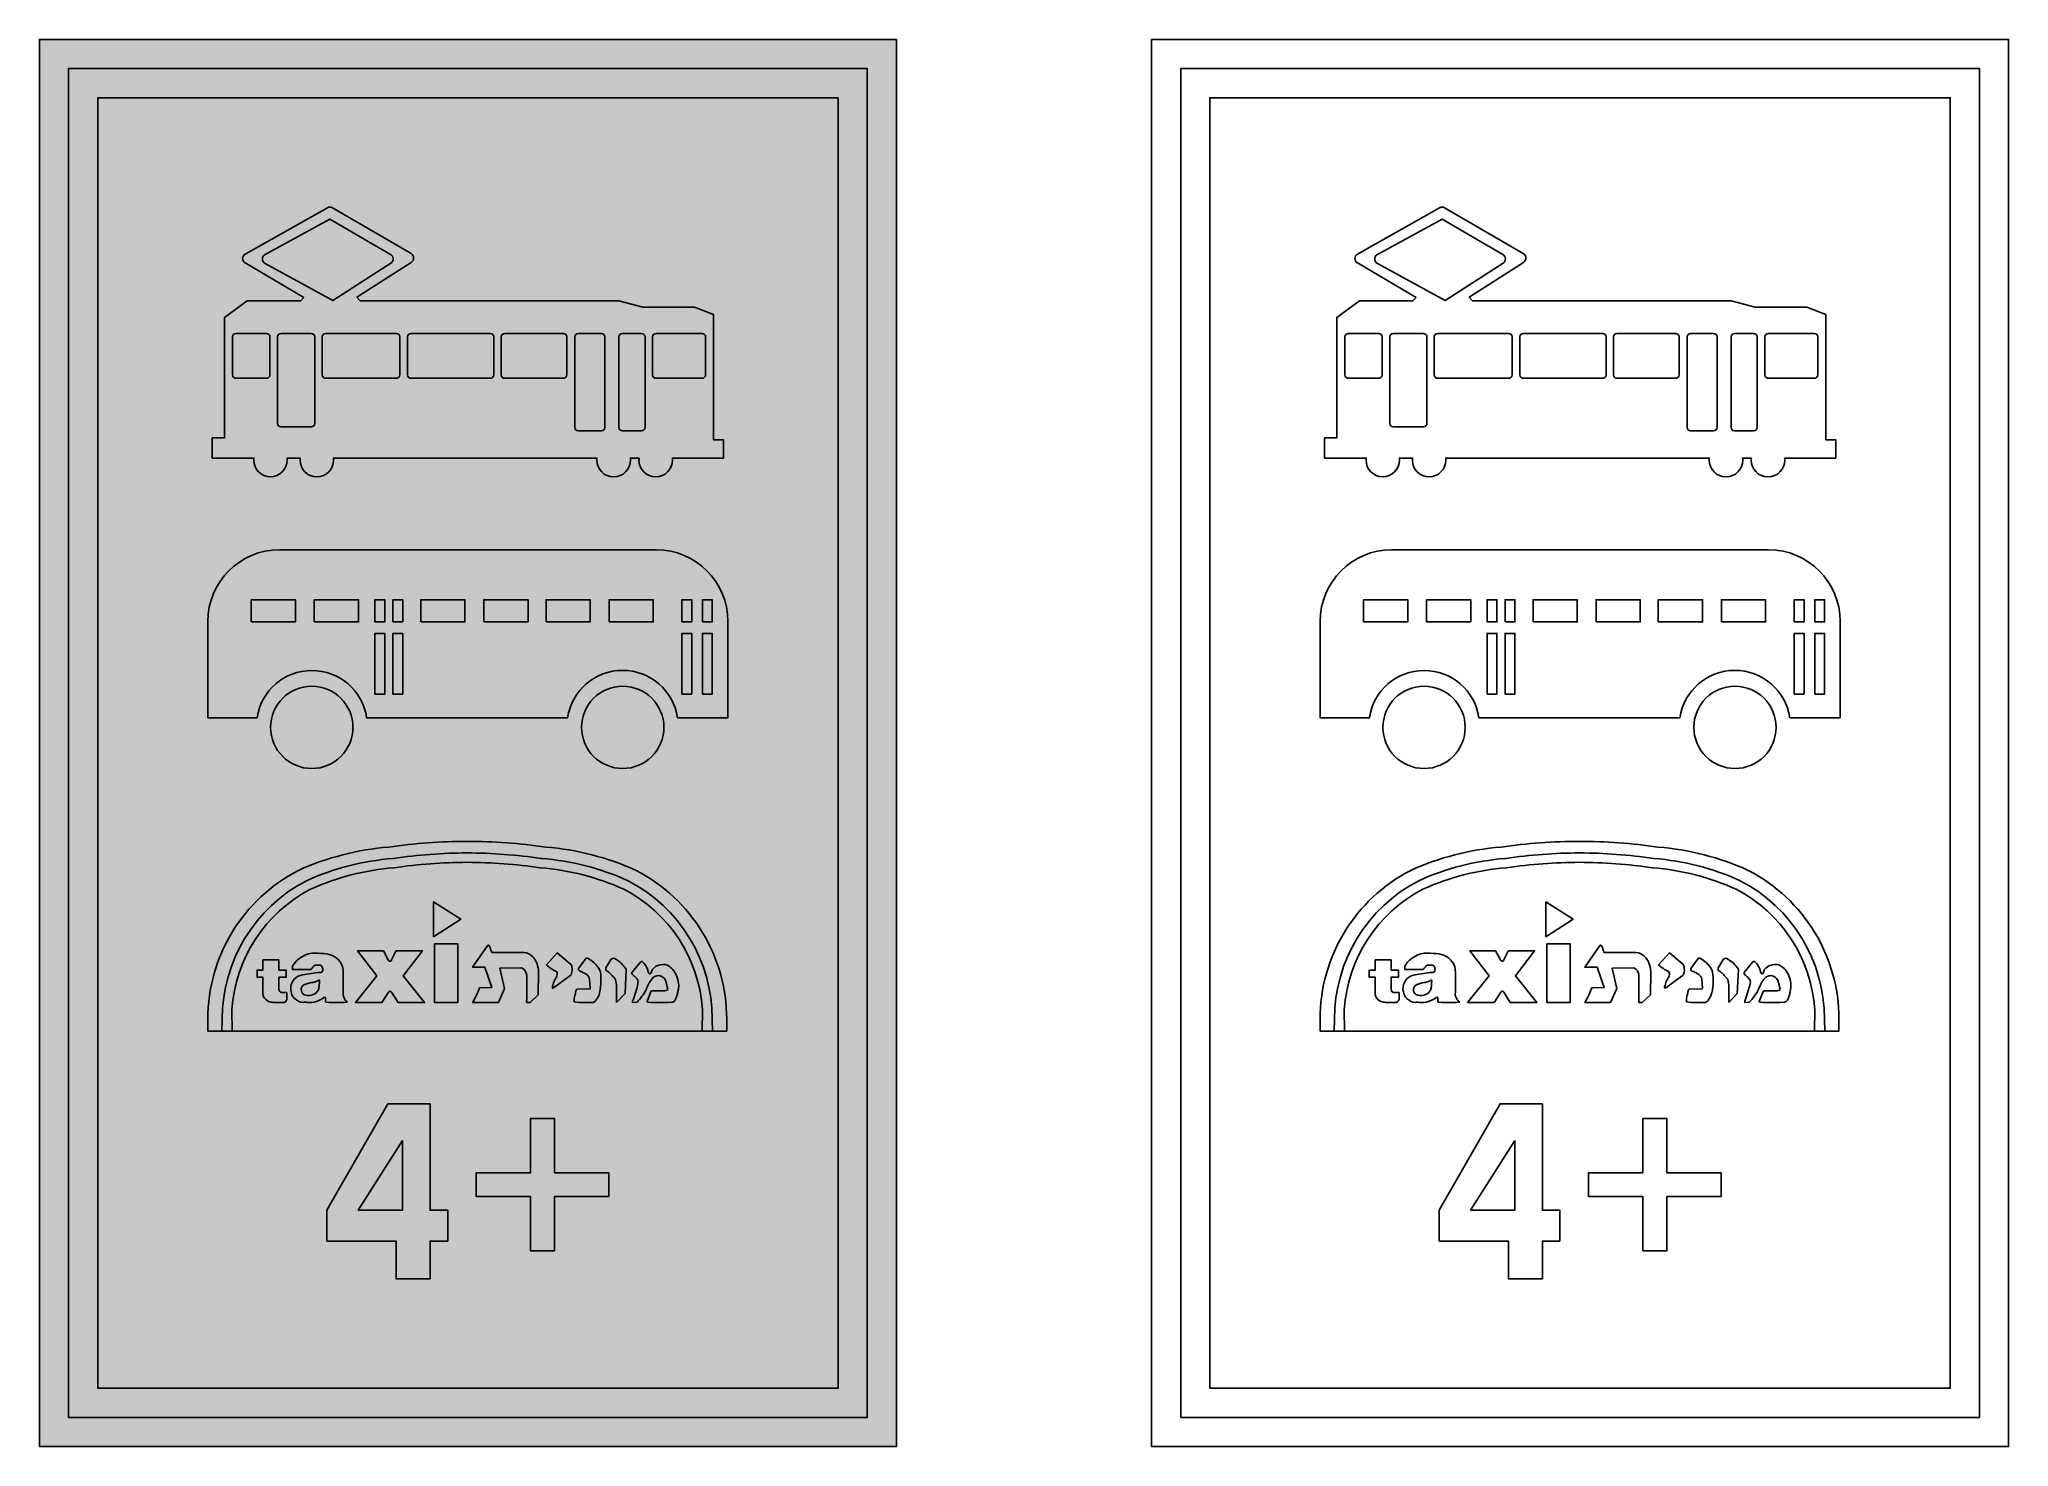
# Model space of a CAD drawing. Extents: x 625 to 6025, y 470 to 4330.
import ezdxf

# ---------------------------------------------------------------- set-up
doc = ezdxf.new("R2010")
doc.units = 0
doc.header["$MEASUREMENT"] = 0

msp = doc.modelspace()

# ---------------------------------------------------------------- hatches: boundary and pattern name
h = msp.add_hatch(color=5)
edge = h.paths.add_edge_path(flags=0)
edge.add_line((1350.47, 3621.87), (1189.12, 3716.93))
edge.add_arc((1196.333962341185, 3728.884346058711), 13.96236521336789, 118.88217659319591, 238.8907245057577, ccw=False)
edge.add_line((1189.59, 3741.11), (1414.79, 3868.17))
edge.add_arc((1421.665, 3856.150562514921), 13.8467506100789, 60.230868216414876, 119.7691317835851, ccw=False)
edge.add_line((1428.54, 3868.17), (1644.26, 3742.54))
edge.add_arc((1637.090570141651, 3730.301135509159), 14.18416470994851, -57.41238754009993, 59.63856600358099, ccw=False)
edge.add_line((1644.73, 3718.35), (1495.68, 3622.82))
edge.add_line((1495.68, 3622.82), (1504.43, 3613.1))
edge.add_line((1504.43, 3613.1), (2214.13, 3613.1))
edge.add_line((2214.13, 3613.1), (2280.03, 3595.56))
edge.add_line((2280.03, 3595.56), (2421.3, 3595.56))
edge.add_line((2421.3, 3595.56), (2473.45, 3575.17))
edge.add_line((2473.45, 3575.17), (2473.45, 3231.93))
edge.add_line((2473.45, 3231.93), (2500.96, 3231.93))
edge.add_line((2500.96, 3231.93), (2500.96, 3181.67))
edge.add_line((2500.96, 3181.67), (2360.87, 3181.67))
edge.add_arc((2314.065083192932, 3176.928412853141), 47.04447774168404, -1.1551565207693102, 5.784632453429822, ccw=False)
edge.add_arc((2315.115, 3175.98), 45.98500000000013, -180, 0, ccw=False)
edge.add_arc((2316.279916807068, 3175.031825706282), 47.15944963000177, 171.9081609804452, 178.8479499546443, ccw=False)
edge.add_line((2269.59, 3181.67), (2245.42, 3181.67))
edge.add_arc((2198.735083192932, 3174.949365395551), 47.16617842023428, 1.2520775531435788, 8.191866527342825, ccw=False)
edge.add_arc((2199.905, 3175.98), 45.98500000000013, -180, 0, ccw=False)
edge.add_arc((2201.074916807067, 3174.949365395551), 47.16617842023383, 171.8081334726572, 178.7479224468564, ccw=False)
edge.add_line((2154.39, 3181.67), (1431.39, 3181.67))
edge.add_arc((1384.705083192932, 3174.949365395551), 47.16617842023405, 1.2520775531435788, 8.191866527342825, ccw=False)
edge.add_arc((1385.875, 3175.98), 45.9849999999999, -180, 0, ccw=False)
edge.add_arc((1387.039916807068, 3175.031825706284), 47.1594496300015, 171.9081609804474, 178.8479499546465, ccw=False)
edge.add_line((1340.35, 3181.67), (1304.33, 3181.67))
edge.add_arc((1257.410083192932, 3178.825), 47.00609128806771, -3.469894487099282, 3.469894487099907, ccw=False)
edge.add_arc((1258.58, 3175.98), 45.75, -180, 0, ccw=False)
edge.add_arc((1259.984916807068, 3174.949365395549), 47.16617842023434, 171.8081334726545, 178.7479224468536, ccw=False)
edge.add_line((1213.3, 3181.67), (1099.04, 3181.67))
edge.add_line((1099.04, 3181.67), (1099.04, 3237.14))
edge.add_line((1099.04, 3237.14), (1132.7, 3237.14))
edge.add_line((1132.7, 3237.14), (1132.7, 3567.12))
edge.add_line((1132.7, 3567.12), (1194.81, 3613.1))
edge.add_line((1194.81, 3613.1), (1341.49, 3613.1))
edge.add_line((1341.49, 3613.1), (1350.47, 3621.87))
edge = h.paths.add_edge_path(flags=0)
edge.add_arc((1164.022882124315, 3513.637126190163), 9.482882559771749, 90.07783409493462, 179.982636379152)
edge.add_line((1154.54, 3513.64), (1154.54, 3409.75))
edge.add_arc((1164.023595687909, 3409.753586620727), 9.48359636612449, 180.0216688086828, 269.9178607172321)
edge.add_line((1164.01, 3400.27), (1247.8, 3400.27))
edge.add_arc((1247.786793544663, 3409.753197798738), 9.483206994495955, 270.0797909819043, 359.9806794921788)
edge.add_line((1257.27, 3409.75), (1257.27, 3513.64))
edge.add_arc((1247.786728675246, 3513.636737400272), 9.483271885982113, 0.0197118885316024, 89.91981763738391)
edge.add_line((1247.8, 3523.12), (1164.01, 3523.12))
edge = h.paths.add_edge_path(flags=0)
edge.add_arc((1287.733255107299, 3513.63675360062), 9.483255662968277, 90.08008451733497, 179.9803859567515)
edge.add_line((1278.25, 3513.64), (1278.25, 3276.64))
edge.add_arc((1287.728797248723, 3276.648797248723), 9.478801331074855, 180.053176058651, 269.946823941349)
edge.add_line((1287.72, 3267.17), (1370.62, 3267.17))
edge.add_arc((1370.616591594133, 3276.653417284859), 9.483417897361434, 270.0205924991778, 359.9189370267393)
edge.add_line((1380.1, 3276.64), (1380.1, 3513.64))
edge.add_arc((1370.611355655308, 3513.631355655309), 9.488648282276062, 0.0521975861302785, 89.94780241386836)
edge.add_line((1370.62, 3523.12), (1287.72, 3523.12))
edge = h.paths.add_edge_path(flags=0)
edge.add_arc((1409.658336195243, 3409.758336195243), 9.488339857219476, 180.0503385073943, 269.9496614926084)
edge.add_line((1409.65, 3400.27), (1604.2, 3400.27))
edge.add_arc((1604.186144802285, 3409.753845856789), 9.483855977493647, 270.0837048387971, 359.9767656352864)
edge.add_line((1613.67, 3409.75), (1613.67, 3513.64))
edge.add_arc((1604.186469186865, 3513.636478185613), 9.483531467067705, 0.0212774224400229, 89.91825210347513)
edge.add_line((1604.2, 3523.12), (1409.65, 3523.12))
edge.add_arc((1409.658660563753, 3513.631339436247), 9.488664516120588, 90.05229543307351, 179.9477045669279)
edge.add_line((1400.17, 3513.64), (1400.17, 3409.75))
edge = h.paths.add_edge_path(flags=0)
edge.add_arc((1644.138384848812, 3409.758384848812), 9.488388553640277, 180.0506320444823, 269.9493679555191)
edge.add_line((1644.13, 3400.27), (1861.91, 3400.27))
edge.add_arc((1861.896112362354, 3409.753878262501), 9.483888430618082, 270.0839005345442, 359.9765699395403)
edge.add_line((1871.38, 3409.75), (1871.38, 3513.64))
edge.add_arc((1861.896436749612, 3513.636445782577), 9.483563916406922, 0.02147311542220518, 89.9180564104913)
edge.add_line((1861.91, 3523.12), (1644.13, 3523.12))
edge.add_arc((1644.13870922134, 3513.631290778661), 9.488713218222337, 90.05258897430994, 179.9474110256914)
edge.add_line((1634.65, 3513.64), (1634.65, 3409.75))
edge = h.paths.add_edge_path(flags=0)
edge.add_arc((1901.023255107299, 3409.763263815219), 9.493264373283763, 180.0800526404448, 269.9803540798577)
edge.add_line((1901.02, 3400.27), (2062.12, 3400.27))
edge.add_arc((2062.106177241948, 3409.753813451345), 9.48382352474763, 270.0835091433237, 359.9769613307569)
edge.add_line((2071.59, 3409.75), (2071.59, 3513.64))
edge.add_arc((2062.106517842242, 3513.636526789665), 9.483482793768879, 0.0209838834850596, 89.91854564243232)
edge.add_line((2062.12, 3523.12), (1901.02, 3523.12))
edge.add_arc((1901.023579469115, 3513.626411480812), 9.493589193990315, 90.02160283890997, 179.9179904407895)
edge.add_line((1891.53, 3513.64), (1891.53, 3409.75))
edge = h.paths.add_edge_path(flags=0)
edge.add_arc((2166.011494387031, 3265.54850561297), 9.478509429258668, 270.0514148130936, 359.9485851869036)
edge.add_line((2175.49, 3265.54), (2175.49, 3513.64))
edge.add_arc((2166.00677732741, 3513.636786001115), 9.483223217225198, 0.01941835289185061, 89.92011117302162)
edge.add_line((2166.02, 3523.12), (2102.73, 3523.12))
edge.add_arc((2102.743676782882, 3513.636332369843), 9.483677492073912, 90.08262851712519, 179.9778419569625)
edge.add_line((2093.26, 3513.64), (2093.26, 3265.54))
edge.add_arc((2102.738052000423, 3265.548052000423), 9.478055420676847, 180.0486751423046, 269.9513248576982)
edge.add_line((2102.73, 3256.07), (2166.02, 3256.07))
edge = h.paths.add_edge_path(flags=0)
edge.add_arc((2276.236591594133, 3265.55341728486), 9.48341789736189, 270.0205924991778, 359.9189370267366)
edge.add_line((2285.72, 3265.54), (2285.72, 3513.64))
edge.add_arc((2276.231955713521, 3513.631955713522), 9.488047696587879, 0.04857729791785796, 89.9514227020794)
edge.add_line((2276.24, 3523.12), (2223.79, 3523.12))
edge.add_arc((2223.808563250388, 3513.641454815541), 9.478563362033789, 90.1122107370667, 180.0087940321369)
edge.add_line((2214.33, 3513.64), (2214.33, 3265.54))
edge.add_arc((2223.807890008647, 3265.547890008648), 9.47789329272332, 180.0476967015867, 269.9523032984188)
edge.add_line((2223.8, 3256.07), (2276.24, 3256.07))
edge = h.paths.add_edge_path(flags=0)
edge.add_arc((2315.96314158699, 3513.636867001182), 9.483142104522972, 90.07939960230036, 179.9810708717883)
edge.add_line((2306.48, 3513.64), (2306.48, 3409.75))
edge.add_arc((2315.963465939433, 3409.753457009117), 9.483466569525223, 180.0208860373055, 269.9186434886098)
edge.add_line((2315.95, 3400.27), (2442.49, 3400.27))
edge.add_arc((2442.47658271514, 3409.753408405868), 9.483417897362308, 270.0810629732606, 359.9794075008195)
edge.add_line((2451.96, 3409.75), (2451.96, 3513.64))
edge.add_arc((2442.476258339935, 3513.636267561095), 9.483742394538085, 0.02254943177180423, 89.91698009414604)
edge.add_line((2442.49, 3523.12), (2315.95, 3523.12))
edge = h.paths.add_edge_path(flags=0)
edge.add_line((1244.12, 3715.03), (1429.49, 3613.58))
edge.add_line((1429.49, 3613.58), (1588.79, 3715.98))
edge.add_arc((1580.911657541129, 3727.779132533667), 14.18759346916485, 303.7312436100869, 420.7685917826537)
edge.add_line((1587.84, 3740.16), (1421.43, 3836.88))
edge.add_line((1421.43, 3836.88), (1244.12, 3740.16))
edge.add_arc((1251.001018455949, 3727.595), 14.32576839094847, 118.7066019421506, 241.2933980578502)
edge = h.paths.add_edge_path(flags=0)
edge.add_arc((2224.245743244388, 2446.936249286514), 152.2699392823911, 8.45694257751882, 171.5468615442148)
edge.add_line((2073.63, 2469.32), (1522.41, 2469.33))
edge.add_arc((1372.230743244388, 2447.000911548309), 151.8301595558385, 8.45694808688416, 171.54686705358)
edge.add_line((1222.05, 2469.32), (1087.1, 2469.31))
edge.add_line((1087.1, 2469.31), (1087.01, 2733.7))
edge.add_arc((1283.345698468054, 2733.694371372291), 196.3356985487354, 90.04835505763049, 179.9983574224424, ccw=False)
edge.add_line((1283.18, 2930.03), (2316.84, 2930.03))
edge.add_arc((2316.665242268136, 2733.685319491367), 196.3447582806884, 0.004283950302010453, 89.94900356962512, ccw=False)
edge.add_line((2513.01, 2733.7), (2512.91, 2469.31))
edge.add_line((2512.91, 2469.31), (2374.86, 2469.33))
edge = h.paths.add_edge_path(flags=0)
edge.add_arc((1371.995, 2442.92), 112.885, 0, 180, ccw=False)
edge.add_arc((1371.995, 2442.92), 112.8850000000002, -180, 0, ccw=False)
edge = h.paths.add_edge_path(flags=0)
edge.add_arc((2224.65, 2442.92), 112.8800000000001, 0, 180, ccw=False)
edge.add_arc((2224.65, 2442.92), 112.8800000000001, -180, 0, ccw=False)
h.paths.add_polyline_path([(1205.98, 2732.23), (1205.98, 2792.87), (1327.23, 2792.87), (1327.23, 2732.23)], flags=0)
h.paths.add_polyline_path([(1378.88, 2732.23), (1378.88, 2792.87), (1500.13, 2792.87), (1500.13, 2732.23)], flags=0)
h.paths.add_polyline_path([(1670.79, 2732.23), (1670.79, 2792.87), (1792.05, 2792.87), (1792.05, 2732.23)], flags=0)
h.paths.add_polyline_path([(1843.7, 2732.23), (1843.7, 2792.87), (1964.95, 2792.87), (1964.95, 2732.23)], flags=0)
h.paths.add_polyline_path([(2014.34, 2732.23), (2014.34, 2792.87), (2135.6, 2792.87), (2135.6, 2732.23)], flags=0)
h.paths.add_polyline_path([(2187.25, 2732.23), (2187.25, 2792.87), (2308.51, 2792.87), (2308.51, 2732.23)], flags=0)
h.paths.add_polyline_path([(1594.44, 2732.23), (1594.44, 2792.87), (1621.39, 2792.87), (1621.39, 2732.23)], flags=0)
h.paths.add_polyline_path([(1545.04, 2732.23), (1545.04, 2792.87), (1571.99, 2792.87), (1571.99, 2732.23)], flags=0)
h.paths.add_polyline_path([(2387.09, 2732.23), (2387.09, 2792.87), (2414.04, 2792.87), (2414.04, 2732.23)], flags=0)
h.paths.add_polyline_path([(2387.09, 2534.24), (2387.09, 2700.7), (2414.04, 2700.7), (2414.04, 2534.24)], flags=0)
h.paths.add_polyline_path([(2443.22, 2732.23), (2443.22, 2792.87), (2470.17, 2792.87), (2470.17, 2732.23)], flags=0)
h.paths.add_polyline_path([(2443.22, 2534.24), (2443.22, 2700.7), (2470.17, 2700.7), (2470.17, 2534.24)], flags=0)
h.paths.add_polyline_path([(1594.44, 2534.24), (1594.44, 2700.7), (1621.39, 2700.7), (1621.39, 2534.24)], flags=0)
h.paths.add_polyline_path([(1545.04, 2534.24), (1545.04, 2700.7), (1571.99, 2700.7), (1571.99, 2534.24)], flags=0)
edge = h.paths.add_edge_path(flags=0)
edge.add_line((1798.28, 1610), (1086.81, 1610))
edge.add_line((1086.81, 1610), (1086.8, 1642.4))
edge.add_arc((1546.740976498268, 1642.101989752519), 459.9410730433711, 117.33353879935899, 179.9628762647483, ccw=False)
edge.add_arc((1644.828418915308, 1364.409077124482), 752.7513835986126, 94.69000246173391, 114.25911935921869, ccw=False)
edge.add_arc((1796.768259531409, 638.7623590857152), 1491.238427585765, 89.94114805656261, 98.23084297327148, ccw=False)
edge.add_arc((1799.826740468591, 638.8313553484309), 1491.169426231794, 81.76896763296952, 90.05866254967839, ccw=False)
edge.add_arc((1951.761581084692, 1364.409077124482), 752.7513835986126, 65.74088064078143, 85.30999753826609, ccw=False)
edge.add_arc((2049.849023501733, 1642.101989752519), 459.941073043371, 0.03712373525172552, 62.666461200640924, ccw=False)
edge.add_line((2509.79, 1642.4), (2509.78, 1610))
edge.add_line((2509.78, 1610), (1798.28, 1610))
h.paths.add_polyline_path([(1744.66, 1033.93), (1696.45, 1033.93), (1696.45, 930), (1603.23, 930), (1603.23, 1033.93), (1413.59, 1033.93), (1413.59, 1118.57), (1580.73, 1410), (1696.45, 1410), (1696.45, 1118.57), (1744.66, 1118.57)], flags=0)
h.paths.add_polyline_path([(1620.52, 1309.29), (1499.46, 1118.57), (1620.52, 1118.57)], flags=0)
h.paths.add_polyline_path([(2037.48, 1156.07), (2037.48, 1121.61), (2037.48, 1007.14), (1972.12, 1007.14), (1972.12, 1116.29), (1972.12, 1156.07), (1937.66, 1156.07), (1823.19, 1156.07), (1823.19, 1221.43), (1932.34, 1221.43), (1972.12, 1221.43), (1972.12, 1275.06), (1972.12, 1370.36), (2037.48, 1370.36), (2037.48, 1243.09), (2037.48, 1221.43), (2091.11, 1221.43), (2186.41, 1221.43), (2186.41, 1156.07), (2059.14, 1156.07)], flags=0)
h.paths.add_polyline_path([(624.999, 470), (624.999, 4330), (2975, 4330), (2975, 470)])
h.paths.add_polyline_path([(704.9989999999999, 550), (2895, 550), (2895, 4250), (704.9989999999999, 4250)], flags=16)
h.paths.add_polyline_path([(784.9989999999999, 630), (784.9989999999999, 4170), (2815, 4170), (2815, 630)], flags=0)
h = msp.add_hatch(color=7)
h.paths.add_polyline_path([(704.9989999999999, 550), (2895, 550), (2895, 4250), (704.9989999999999, 4250)])
h.paths.add_polyline_path([(784.9989999999999, 630), (784.9989999999999, 4170), (2815, 4170), (2815, 630)], flags=16)
edge = h.paths.add_edge_path(flags=0)
edge.add_line((1350.47, 3621.87), (1189.12, 3716.93))
edge.add_arc((1196.333962341185, 3728.884346058711), 13.96236521336789, 118.88217659319591, 238.8907245057577, ccw=False)
edge.add_line((1189.59, 3741.11), (1414.79, 3868.17))
edge.add_arc((1421.665, 3856.150562514921), 13.8467506100789, 60.230868216414876, 119.7691317835851, ccw=False)
edge.add_line((1428.54, 3868.17), (1644.26, 3742.54))
edge.add_arc((1637.090570141651, 3730.301135509159), 14.18416470994851, -57.41238754009993, 59.63856600358099, ccw=False)
edge.add_line((1644.73, 3718.35), (1495.68, 3622.82))
edge.add_line((1495.68, 3622.82), (1504.43, 3613.1))
edge.add_line((1504.43, 3613.1), (2214.13, 3613.1))
edge.add_line((2214.13, 3613.1), (2280.03, 3595.56))
edge.add_line((2280.03, 3595.56), (2421.3, 3595.56))
edge.add_line((2421.3, 3595.56), (2473.45, 3575.17))
edge.add_line((2473.45, 3575.17), (2473.45, 3231.93))
edge.add_line((2473.45, 3231.93), (2500.96, 3231.93))
edge.add_line((2500.96, 3231.93), (2500.96, 3181.67))
edge.add_line((2500.96, 3181.67), (2360.87, 3181.67))
edge.add_arc((2314.065083192932, 3176.928412853141), 47.04447774168404, -1.1551565207693102, 5.784632453429822, ccw=False)
edge.add_arc((2315.115, 3175.98), 45.98500000000013, -180, 0, ccw=False)
edge.add_arc((2316.279916807068, 3175.031825706282), 47.15944963000177, 171.9081609804452, 178.8479499546443, ccw=False)
edge.add_line((2269.59, 3181.67), (2245.42, 3181.67))
edge.add_arc((2198.735083192932, 3174.949365395551), 47.16617842023428, 1.2520775531435788, 8.191866527342825, ccw=False)
edge.add_arc((2199.905, 3175.98), 45.98500000000013, -180, 0, ccw=False)
edge.add_arc((2201.074916807067, 3174.949365395551), 47.16617842023383, 171.8081334726572, 178.7479224468564, ccw=False)
edge.add_line((2154.39, 3181.67), (1431.39, 3181.67))
edge.add_arc((1384.705083192932, 3174.949365395551), 47.16617842023405, 1.2520775531435788, 8.191866527342825, ccw=False)
edge.add_arc((1385.875, 3175.98), 45.9849999999999, -180, 0, ccw=False)
edge.add_arc((1387.039916807068, 3175.031825706284), 47.1594496300015, 171.9081609804474, 178.8479499546465, ccw=False)
edge.add_line((1340.35, 3181.67), (1304.33, 3181.67))
edge.add_arc((1257.410083192932, 3178.825), 47.00609128806771, -3.469894487099282, 3.469894487099907, ccw=False)
edge.add_arc((1258.58, 3175.98), 45.75, -180, 0, ccw=False)
edge.add_arc((1259.984916807068, 3174.949365395549), 47.16617842023434, 171.8081334726545, 178.7479224468536, ccw=False)
edge.add_line((1213.3, 3181.67), (1099.04, 3181.67))
edge.add_line((1099.04, 3181.67), (1099.04, 3237.14))
edge.add_line((1099.04, 3237.14), (1132.7, 3237.14))
edge.add_line((1132.7, 3237.14), (1132.7, 3567.12))
edge.add_line((1132.7, 3567.12), (1194.81, 3613.1))
edge.add_line((1194.81, 3613.1), (1341.49, 3613.1))
edge.add_line((1341.49, 3613.1), (1350.47, 3621.87))
edge = h.paths.add_edge_path(flags=0)
edge.add_arc((1164.022882124315, 3513.637126190163), 9.482882559771749, 90.07783409493462, 179.982636379152)
edge.add_line((1154.54, 3513.64), (1154.54, 3409.75))
edge.add_arc((1164.023595687909, 3409.753586620727), 9.48359636612449, 180.0216688086828, 269.9178607172321)
edge.add_line((1164.01, 3400.27), (1247.8, 3400.27))
edge.add_arc((1247.786793544663, 3409.753197798738), 9.483206994495955, 270.0797909819043, 359.9806794921788)
edge.add_line((1257.27, 3409.75), (1257.27, 3513.64))
edge.add_arc((1247.786728675246, 3513.636737400272), 9.483271885982113, 0.0197118885316024, 89.91981763738391)
edge.add_line((1247.8, 3523.12), (1164.01, 3523.12))
edge = h.paths.add_edge_path(flags=0)
edge.add_arc((1287.733255107299, 3513.63675360062), 9.483255662968277, 90.08008451733497, 179.9803859567515)
edge.add_line((1278.25, 3513.64), (1278.25, 3276.64))
edge.add_arc((1287.728797248723, 3276.648797248723), 9.478801331074855, 180.053176058651, 269.946823941349)
edge.add_line((1287.72, 3267.17), (1370.62, 3267.17))
edge.add_arc((1370.616591594133, 3276.653417284859), 9.483417897361434, 270.0205924991778, 359.9189370267393)
edge.add_line((1380.1, 3276.64), (1380.1, 3513.64))
edge.add_arc((1370.611355655308, 3513.631355655309), 9.488648282276062, 0.0521975861302785, 89.94780241386836)
edge.add_line((1370.62, 3523.12), (1287.72, 3523.12))
edge = h.paths.add_edge_path(flags=0)
edge.add_arc((1409.658336195243, 3409.758336195243), 9.488339857219476, 180.0503385073943, 269.9496614926084)
edge.add_line((1409.65, 3400.27), (1604.2, 3400.27))
edge.add_arc((1604.186144802285, 3409.753845856789), 9.483855977493647, 270.0837048387971, 359.9767656352864)
edge.add_line((1613.67, 3409.75), (1613.67, 3513.64))
edge.add_arc((1604.186469186865, 3513.636478185613), 9.483531467067705, 0.0212774224400229, 89.91825210347513)
edge.add_line((1604.2, 3523.12), (1409.65, 3523.12))
edge.add_arc((1409.658660563753, 3513.631339436247), 9.488664516120588, 90.05229543307351, 179.9477045669279)
edge.add_line((1400.17, 3513.64), (1400.17, 3409.75))
edge = h.paths.add_edge_path(flags=0)
edge.add_arc((1644.138384848812, 3409.758384848812), 9.488388553640277, 180.0506320444823, 269.9493679555191)
edge.add_line((1644.13, 3400.27), (1861.91, 3400.27))
edge.add_arc((1861.896112362354, 3409.753878262501), 9.483888430618082, 270.0839005345442, 359.9765699395403)
edge.add_line((1871.38, 3409.75), (1871.38, 3513.64))
edge.add_arc((1861.896436749612, 3513.636445782577), 9.483563916406922, 0.02147311542220518, 89.9180564104913)
edge.add_line((1861.91, 3523.12), (1644.13, 3523.12))
edge.add_arc((1644.13870922134, 3513.631290778661), 9.488713218222337, 90.05258897430994, 179.9474110256914)
edge.add_line((1634.65, 3513.64), (1634.65, 3409.75))
edge = h.paths.add_edge_path(flags=0)
edge.add_arc((1901.023255107299, 3409.763263815219), 9.493264373283763, 180.0800526404448, 269.9803540798577)
edge.add_line((1901.02, 3400.27), (2062.12, 3400.27))
edge.add_arc((2062.106177241948, 3409.753813451345), 9.48382352474763, 270.0835091433237, 359.9769613307569)
edge.add_line((2071.59, 3409.75), (2071.59, 3513.64))
edge.add_arc((2062.106517842242, 3513.636526789665), 9.483482793768879, 0.0209838834850596, 89.91854564243232)
edge.add_line((2062.12, 3523.12), (1901.02, 3523.12))
edge.add_arc((1901.023579469115, 3513.626411480812), 9.493589193990315, 90.02160283890997, 179.9179904407895)
edge.add_line((1891.53, 3513.64), (1891.53, 3409.75))
edge = h.paths.add_edge_path(flags=0)
edge.add_arc((2166.011494387031, 3265.54850561297), 9.478509429258668, 270.0514148130936, 359.9485851869036)
edge.add_line((2175.49, 3265.54), (2175.49, 3513.64))
edge.add_arc((2166.00677732741, 3513.636786001115), 9.483223217225198, 0.01941835289185061, 89.92011117302162)
edge.add_line((2166.02, 3523.12), (2102.73, 3523.12))
edge.add_arc((2102.743676782882, 3513.636332369843), 9.483677492073912, 90.08262851712519, 179.9778419569625)
edge.add_line((2093.26, 3513.64), (2093.26, 3265.54))
edge.add_arc((2102.738052000423, 3265.548052000423), 9.478055420676847, 180.0486751423046, 269.9513248576982)
edge.add_line((2102.73, 3256.07), (2166.02, 3256.07))
edge = h.paths.add_edge_path(flags=0)
edge.add_arc((2276.236591594133, 3265.55341728486), 9.48341789736189, 270.0205924991778, 359.9189370267366)
edge.add_line((2285.72, 3265.54), (2285.72, 3513.64))
edge.add_arc((2276.231955713521, 3513.631955713522), 9.488047696587879, 0.04857729791785796, 89.9514227020794)
edge.add_line((2276.24, 3523.12), (2223.79, 3523.12))
edge.add_arc((2223.808563250388, 3513.641454815541), 9.478563362033789, 90.1122107370667, 180.0087940321369)
edge.add_line((2214.33, 3513.64), (2214.33, 3265.54))
edge.add_arc((2223.807890008647, 3265.547890008648), 9.47789329272332, 180.0476967015867, 269.9523032984188)
edge.add_line((2223.8, 3256.07), (2276.24, 3256.07))
edge = h.paths.add_edge_path(flags=0)
edge.add_arc((2315.96314158699, 3513.636867001182), 9.483142104522972, 90.07939960230036, 179.9810708717883)
edge.add_line((2306.48, 3513.64), (2306.48, 3409.75))
edge.add_arc((2315.963465939433, 3409.753457009117), 9.483466569525223, 180.0208860373055, 269.9186434886098)
edge.add_line((2315.95, 3400.27), (2442.49, 3400.27))
edge.add_arc((2442.47658271514, 3409.753408405868), 9.483417897362308, 270.0810629732606, 359.9794075008195)
edge.add_line((2451.96, 3409.75), (2451.96, 3513.64))
edge.add_arc((2442.476258339935, 3513.636267561095), 9.483742394538085, 0.02254943177180423, 89.91698009414604)
edge.add_line((2442.49, 3523.12), (2315.95, 3523.12))
edge = h.paths.add_edge_path(flags=0)
edge.add_line((1244.12, 3715.03), (1429.49, 3613.58))
edge.add_line((1429.49, 3613.58), (1588.79, 3715.98))
edge.add_arc((1580.911657541129, 3727.779132533667), 14.18759346916485, 303.7312436100869, 420.7685917826537)
edge.add_line((1587.84, 3740.16), (1421.43, 3836.88))
edge.add_line((1421.43, 3836.88), (1244.12, 3740.16))
edge.add_arc((1251.001018455949, 3727.595), 14.32576839094847, 118.7066019421506, 241.2933980578502)
edge = h.paths.add_edge_path(flags=0)
edge.add_arc((2224.245743244388, 2446.936249286514), 152.2699392823911, 8.45694257751882, 171.5468615442148)
edge.add_line((2073.63, 2469.32), (1522.41, 2469.33))
edge.add_arc((1372.230743244388, 2447.000911548309), 151.8301595558385, 8.45694808688416, 171.54686705358)
edge.add_line((1222.05, 2469.32), (1087.1, 2469.31))
edge.add_line((1087.1, 2469.31), (1087.01, 2733.7))
edge.add_arc((1283.345698468054, 2733.694371372291), 196.3356985487354, 90.04835505763049, 179.9983574224424, ccw=False)
edge.add_line((1283.18, 2930.03), (2316.84, 2930.03))
edge.add_arc((2316.665242268136, 2733.685319491367), 196.3447582806884, 0.004283950302010453, 89.94900356962512, ccw=False)
edge.add_line((2513.01, 2733.7), (2512.91, 2469.31))
edge.add_line((2512.91, 2469.31), (2374.86, 2469.33))
edge = h.paths.add_edge_path(flags=0)
edge.add_arc((1371.995, 2442.92), 112.885, 0, 180, ccw=False)
edge.add_arc((1371.995, 2442.92), 112.8850000000002, -180, 0, ccw=False)
edge = h.paths.add_edge_path(flags=0)
edge.add_arc((2224.65, 2442.92), 112.8800000000001, 0, 180, ccw=False)
edge.add_arc((2224.65, 2442.92), 112.8800000000001, -180, 0, ccw=False)
h.paths.add_polyline_path([(1205.98, 2732.23), (1205.98, 2792.87), (1327.23, 2792.87), (1327.23, 2732.23)], flags=0)
h.paths.add_polyline_path([(1378.88, 2732.23), (1378.88, 2792.87), (1500.13, 2792.87), (1500.13, 2732.23)], flags=0)
h.paths.add_polyline_path([(1670.79, 2732.23), (1670.79, 2792.87), (1792.05, 2792.87), (1792.05, 2732.23)], flags=0)
h.paths.add_polyline_path([(1843.7, 2732.23), (1843.7, 2792.87), (1964.95, 2792.87), (1964.95, 2732.23)], flags=0)
h.paths.add_polyline_path([(2014.34, 2732.23), (2014.34, 2792.87), (2135.6, 2792.87), (2135.6, 2732.23)], flags=0)
h.paths.add_polyline_path([(2187.25, 2732.23), (2187.25, 2792.87), (2308.51, 2792.87), (2308.51, 2732.23)], flags=0)
h.paths.add_polyline_path([(1594.44, 2732.23), (1594.44, 2792.87), (1621.39, 2792.87), (1621.39, 2732.23)], flags=0)
h.paths.add_polyline_path([(1545.04, 2732.23), (1545.04, 2792.87), (1571.99, 2792.87), (1571.99, 2732.23)], flags=0)
h.paths.add_polyline_path([(2387.09, 2732.23), (2387.09, 2792.87), (2414.04, 2792.87), (2414.04, 2732.23)], flags=0)
h.paths.add_polyline_path([(2387.09, 2534.24), (2387.09, 2700.7), (2414.04, 2700.7), (2414.04, 2534.24)], flags=0)
h.paths.add_polyline_path([(2443.22, 2732.23), (2443.22, 2792.87), (2470.17, 2792.87), (2470.17, 2732.23)], flags=0)
h.paths.add_polyline_path([(2443.22, 2534.24), (2443.22, 2700.7), (2470.17, 2700.7), (2470.17, 2534.24)], flags=0)
h.paths.add_polyline_path([(1594.44, 2534.24), (1594.44, 2700.7), (1621.39, 2700.7), (1621.39, 2534.24)], flags=0)
h.paths.add_polyline_path([(1545.04, 2534.24), (1545.04, 2700.7), (1571.99, 2700.7), (1571.99, 2534.24)], flags=0)
h.paths.add_polyline_path([(1744.66, 1033.93), (1696.45, 1033.93), (1696.45, 930), (1603.23, 930), (1603.23, 1033.93), (1413.59, 1033.93), (1413.59, 1118.57), (1580.73, 1410), (1696.45, 1410), (1696.45, 1118.57), (1744.66, 1118.57)], flags=0)
h.paths.add_polyline_path([(1620.52, 1309.29), (1499.46, 1118.57), (1620.52, 1118.57)], flags=0)
h.paths.add_polyline_path([(2037.48, 1156.07), (2037.48, 1121.61), (2037.48, 1007.14), (1972.12, 1007.14), (1972.12, 1116.29), (1972.12, 1156.07), (1937.66, 1156.07), (1823.19, 1156.07), (1823.19, 1221.43), (1932.34, 1221.43), (1972.12, 1221.43), (1972.12, 1275.06), (1972.12, 1370.36), (2037.48, 1370.36), (2037.48, 1243.09), (2037.48, 1221.43), (2091.11, 1221.43), (2186.41, 1221.43), (2186.41, 1156.07), (2059.14, 1156.07)], flags=0)
h = msp.add_hatch(color=2)
edge = h.paths.add_edge_path()
edge.add_line((1798.28, 1610), (1086.81, 1610))
edge.add_line((1086.81, 1610), (1086.8, 1642.4))
edge.add_arc((1546.740976498268, 1642.101989752519), 459.9410730433711, 117.33353879935899, 179.9628762647483, ccw=False)
edge.add_arc((1644.828418915308, 1364.409077124482), 752.7513835986126, 94.69000246173391, 114.25911935921869, ccw=False)
edge.add_arc((1796.768259531409, 638.7623590857152), 1491.238427585765, 89.94114805656261, 98.23084297327148, ccw=False)
edge.add_arc((1799.826740468591, 638.8313553484309), 1491.169426231794, 81.76896763296952, 90.05866254967839, ccw=False)
edge.add_arc((1951.761581084692, 1364.409077124482), 752.7513835986126, 65.74088064078143, 85.30999753826609, ccw=False)
edge.add_arc((2049.849023501733, 1642.101989752519), 459.941073043371, 0.03712373525172552, 62.666461200640924, ccw=False)
edge.add_line((2509.79, 1642.4), (2509.78, 1610))
edge.add_line((2509.78, 1610), (1798.28, 1610))
edge = h.paths.add_edge_path(flags=16)
edge.add_arc((1805.532022563926, 634.1511683766885), 1438.587211687296, 90.28962997343913, 98.27798572373024)
edge.add_line((1598.41, 2057.75), (1597.17, 2057.63))
edge.add_arc((1653.124897709356, 1363.910967164882), 695.9720160289177, 94.61145467420086, 114.1278095171437)
edge.add_arc((1554.823748241676, 1642.192407592778), 402.5380298785543, 117.5517422300375, 176.2884631217101)
edge.add_line((1153.13, 1668.25), (1153.76, 1610.01))
edge.add_line((1153.76, 1610.01), (1125.51, 1610.01))
edge.add_line((1125.51, 1610.01), (1126.41, 1642.48))
edge.add_arc((1554.822074286508, 1642.193509776978), 428.4121700782046, 117.4477457617468, 179.9616848375914, ccw=False)
edge.add_arc((1653.476907419082, 1362.51397483316), 723.266421498382, 94.66928240489489, 114.1690278059884, ccw=False)
edge.add_line((1594.6, 2083.38), (1596.09, 2083.57))
edge.add_arc((1805.517564013516, 633.7106205579316), 1464.906865546331, 90.27994942952171, 98.21934208112532, ccw=False)
edge.add_arc((1790.786028460128, 631.3649904525196), 1467.254558107311, 81.76484508394628, 89.70423773554978, ccw=False)
edge.add_line((2000.95, 2083.49), (2002.43, 2083.34))
edge.add_arc((1943.419487274307, 1363.94890850053), 721.8073033302923, 65.810871432944, 85.31061683403749, ccw=False)
edge.add_arc((2041.712925713492, 1642.185272291474), 428.4171756648346, 0.03941638219782817, 62.55335545804252, ccw=False)
edge.add_line((2470.13, 1642.48), (2471.02, 1610.01))
edge.add_line((2471.02, 1610.01), (2442.77, 1610.01))
edge.add_line((2442.77, 1610.01), (2443.4, 1668.25))
edge.add_arc((2041.706251758324, 1642.192407592778), 402.5380298785544, 3.711536878289921, 62.44825776996253)
edge.add_arc((1943.112882018548, 1362.733956779556), 697.1656828118386, 65.88981398716551, 85.4061688301084)
edge.add_line((1998.95, 2057.66), (1997.72, 2057.81))
edge.add_arc((1791.222624821099, 636.9738763793553), 1435.763370524933, 81.73080861941274, 89.71916436970383)
edge = h.paths.add_edge_path(flags=16)
edge.add_line((1568.25, 1830.37), (1581.78, 1804.99))
edge.add_arc((1596.943434017017, 1813.090114950584), 17.19132320099579, 208.1105698532624, 217.309940851001)
edge.add_arc((1586.655977822196, 1806.037386447878), 4.77536776612614, 224.8422705261708, 266.6869191108676)
edge.add_arc((1586.099022177804, 1806.024308034862), 4.762603639493888, 273.3822249735908, 315.2268735582882)
edge.add_arc((1575.811565982983, 1813.152263373071), 17.2250960490781, 322.5155563035881, 331.7149273013267)
edge.add_line((1590.98, 1804.99), (1602.41, 1828.97))
edge.add_arc((1606.646388197789, 1824.890417703317), 5.881324398277361, 111.29989411288301, 136.0802409390741, ccw=False)
edge.add_line((1604.51, 1830.37), (1675.18, 1830.37))
edge.add_line((1675.18, 1830.37), (1622.54, 1761.7))
edge.add_line((1622.54, 1761.7), (1681.34, 1688.61))
edge.add_line((1681.34, 1688.61), (1608.52, 1688.61))
edge.add_line((1608.52, 1688.61), (1590.37, 1716.93))
edge.add_arc((1586.375, 1714.375168794186), 4.742065740813714, 32.5992072363319, 147.4007927636681)
edge.add_line((1582.38, 1716.93), (1564.23, 1688.61))
edge.add_line((1564.23, 1688.61), (1491.41, 1688.61))
edge.add_line((1491.41, 1688.61), (1550.22, 1761.7))
edge.add_line((1550.22, 1761.7), (1497.57, 1830.37))
edge.add_line((1497.57, 1830.37), (1568.25, 1830.37))
edge = h.paths.add_edge_path(flags=16)
edge.add_line((1303.85, 1715.21), (1303.72, 1700.61))
edge.add_arc((1293.427297337723, 1698.787602338218), 10.45279203522738, -76.82365385377727, 10.040574783312081, ccw=False)
edge.add_line((1295.81, 1688.61), (1292.37, 1688.61))
edge.add_line((1292.37, 1688.61), (1266.43, 1688.61))
edge.add_arc((1265.343118914089, 1718.082677713474), 29.49271167758581, 246.5785112164212, 272.1119727512283, ccw=False)
edge.add_arc((1264.41501258166, 1716.686408954585), 27.84415280201915, 207.2900446965776, 247.1889071793251, ccw=False)
edge.add_arc((1257.094930218825, 1711.627073087685), 19.05327186364112, 172.8457095537761, 203.8598793155553, ccw=False)
edge.add_line((1238.19, 1714), (1238.19, 1757.49))
edge.add_line((1238.19, 1757.49), (1221.9, 1757.49))
edge.add_line((1221.9, 1757.49), (1221.9, 1777.03))
edge.add_line((1221.9, 1777.03), (1238.19, 1777.03))
edge.add_line((1238.19, 1777.03), (1238.19, 1805.09))
edge.add_line((1238.19, 1805.09), (1281.77, 1805.09))
edge.add_line((1281.77, 1805.09), (1281.77, 1777.03))
edge.add_line((1281.77, 1777.03), (1301.8, 1777.03))
edge.add_line((1301.8, 1777.03), (1301.8, 1757.49))
edge.add_line((1301.8, 1757.49), (1281.77, 1757.49))
edge.add_line((1281.77, 1757.49), (1281.77, 1738.99))
edge.add_line((1281.77, 1738.99), (1282.04, 1723.4))
edge.add_arc((1290.693833069998, 1723.741354888385), 8.660562912606718, 182.2588903522921, 218.7542863790084)
edge.add_arc((1291.181782526121, 1724.708666846838), 9.657042934331306, 221.418588333245, 259.6090397182916)
edge.add_line((1289.44, 1715.21), (1303.85, 1715.21))
edge = h.paths.add_edge_path(flags=16)
edge.add_arc((1337.735245207901, 1716.082340344576), 21.13099715773989, 214.5447960803345, 236.6550716801737, ccw=False)
edge.add_arc((1357.07558317839, 1726.148880199843), 42.85313292149193, 173.5941785984084, 210.9655109988064, ccw=False)
edge.add_arc((1352.689532206076, 1726.202673583913), 38.49093238422915, 98.99732306969838, 172.9453139410321, ccw=False)
edge.add_line((1346.67, 1764.22), (1388.71, 1770.56))
edge.add_arc((1390.257726802755, 1755.730401908539), 14.91014546576387, 83.01864694088562, 95.95824132594089, ccw=False)
edge.add_arc((1394.52, 1791.57503692897), 21.1871677989697, 263.3596882876094, 276.6403117123906)
edge.add_arc((1396.151752965393, 1775.406603758016), 4.94477425393074, 279.5249528290178, 326.8134694739373)
edge.add_arc((1391.11656397057, 1778.850569814487), 11.04452070616556, 326.1590910019124, 369.7976196379743)
edge.add_arc((1388.93447431905, 1779.388300729565), 13.13423458949388, 5.863153697121729, 43.38397587520429)
edge.add_arc((1393.640448054722, 1783.542976441596), 6.863612849593369, 45.16215845488259, 82.63746774748722)
edge.add_arc((1387.180512437314, 1745.270868904601), 45.67270670760623, 80.75261890384571, 94.38307340952976)
edge.add_arc((1384.638843188078, 1779.967541687302), 10.88389662107032, 95.00131630896969, 146.7192035572135)
edge.add_arc((1291.47575090722, 1850.16640122703), 105.7914391154044, 317.8189224973369, 322.6196065586384, ccw=False)
edge.add_line((1369.87, 1779.13), (1357.15, 1778.92))
edge.add_line((1357.15, 1778.92), (1318.91, 1778.92))
edge.add_line((1318.91, 1778.92), (1319.03, 1787.94))
edge.add_arc((1393.977482877877, 1737.880204161469), 90.12828828467235, 144.3499083585195, 146.259784579012, ccw=False)
edge.add_arc((1381.591677576454, 1751.507355183358), 72.22425103521971, 90.38211952925468, 147.4091069075192, ccw=False)
edge.add_arc((1377.4251025886, 1575.068209904154), 248.6890916839798, 81.87340050398672, 89.15100097644302, ccw=False)
edge.add_arc((1404.915110877319, 1758.554380565775), 63.17234548354921, 70.6274107928295, 83.03096094587931, ccw=False)
edge.add_arc((1407.903282989775, 1771.042044952965), 50.41787727422635, -0.3887089977492906, 69.12342181923441, ccw=False)
edge.add_line((1458.32, 1770.7), (1457.82, 1715.64))
edge.add_arc((1539.125266117622, 1710.46608266995), 81.46972271338267, 176.3588527477848, 181.4039394533359)
edge.add_arc((1464.877123442781, 1708.726113664427), 7.201678975053547, 182.0380423812224, 207.6862570124895)
edge.add_arc((1396.681708891641, 1673.909253261156), 69.3679249787554, 18.82255103643672, 26.97994859603608, ccw=False)
edge.add_arc((1469.704232169677, 1700.917950025032), 8.697691468608374, 212.1467407582498, 233.9033912199894)
edge.add_arc((1434.369548251511, 1643.428426737607), 58.81361892422223, 54.55118806840022, 59.09178861281191, ccw=False)
edge.add_arc((1466.403476945075, 1690.138304017084), 2.39917094701294, -31.91378798000659, 30.05821643108061, ccw=False)
edge.add_line((1468.44, 1688.87), (1458.83, 1688.59))
edge.add_line((1458.83, 1688.59), (1420.75, 1688.59))
edge.add_line((1420.75, 1688.59), (1411.58, 1688.82))
edge.add_arc((1412.431551620019, 1691.767539527033), 3.068082369328283, 195.8419510218561, 253.88586051372772, ccw=False)
edge.add_arc((1420.260391928364, 1692.28290358032), 10.86495274848395, 167.0919148639962, 187.1530354552899, ccw=False)
edge.add_arc((1381.900581441939, 1699.961943516293), 28.26169700763017, 349.2903236544668, 357.7248526586537)
edge.add_arc((1405.805606183261, 1699.05362956295), 4.339655210814565, 357.1783423430842, 394.3137726810475)
edge.add_arc((1406.831982819627, 1699.126740591417), 3.489385635826223, 42.85433015643581, 141.2674512356431)
edge.add_arc((1388.369307079381, 1716.73420467079), 22.03804672260331, 292.7453165075118, 315.58183466191736, ccw=False)
edge.add_arc((1365.231745995344, 1754.145753730878), 65.8457462976606, 275.4713442349824, 298.7372864025802, ccw=False)
edge.add_line((1371.51, 1688.6), (1359.97, 1688.59))
edge.add_arc((1354.105, 1545.675295306768), 143.0349993622321, 87.64998787053658, 92.35001212946342)
edge.add_arc((1348.462286306705, 1718.872212713853), 30.28302854816865, 222.4571465539272, 269.5794284059159, ccw=False)
edge = h.paths.add_edge_path(flags=16)
edge.add_line((2143.98, 1688.59), (2130.55, 1688.59))
edge.add_line((2130.55, 1688.59), (2105.01, 1688.59))
edge.add_line((2105.01, 1688.59), (2091.83, 1690.26))
edge.add_arc((2121.020870596145, 1695.580058159127), 29.67170276504889, 164.7793037926883, 190.3288360632164, ccw=False)
edge.add_arc((2291.953558872279, 1650.877511639116), 206.3518242325156, 162.8283101565699, 165.262945423989, ccw=False)
edge.add_arc((2062.395042255313, 1718.853581573609), 33.16374977969902, 347.7199890688656, 357.2284709229282)
edge.add_arc((2110.726054989649, 1716.3859308268), 15.23058514582771, 158.4513072100957, 176.7477209716697, ccw=False)
edge.add_arc((2100.716101886589, 1720.080114485023), 4.569764530228029, 100.03272912159628, 155.4333620667707, ccw=False)
edge.add_line((2099.92, 1724.58), (2134.45, 1725.32))
edge.add_arc((2107.348979698006, 1735.768990665591), 29.04559703877177, 338.9155008652185, 344.0760386072088)
edge.add_line((2135.28, 1727.8), (2133.31, 1751.89))
edge.add_arc((2115.754820259484, 1750.313199559617), 17.62585133690331, 5.132515228375851, 56.43440522369961)
edge.add_arc((2077.210120091523, 1690.986218383004), 88.37393490630298, 56.87778489242655, 64.30307932004091)
edge.add_arc((2092.188824717489, 1732.322029430642), 44.85025098369348, 58.63926083780861, 67.2401759239251)
edge.add_arc((2114.418307873292, 1789.432378959762), 16.4904618067102, 237.9192755051046, 252.7929235634889, ccw=False)
edge.add_arc((2108.332752988782, 1779.689835924512), 5.003510816150966, 157.8045313948176, 237.7119855704704, ccw=False)
edge.add_line((2103.7, 1781.58), (2123.3, 1809.19))
edge.add_arc((2126.331508108891, 1803.659884573939), 6.306521865483786, 79.96885511327781, 118.73074725306091, ccw=False)
edge.add_arc((2122.948035123593, 1795.555089358635), 15.00015585997728, 60.651143112288196, 72.61478438534908, ccw=False)
edge.add_arc((2094.101388889814, 1741.313322003354), 76.43215673269108, 33.83410999472483, 61.73147393439689, ccw=False)
edge.add_arc((2088.01884348541, 1741.278373637193), 81.57323369222613, 22.633033782258224, 31.475066666272085, ccw=False)
edge.add_arc((2004.984012226913, 1750.319800362561), 159.895746748177, -15.745393430827107, 8.035105923943206, ccw=False)
edge.add_arc((1989.215789362514, 1805.111878391049), 196.0245536039709, 324.63995561115144, 329.9427419145808, ccw=False)
edge.add_arc((2142.236097144391, 1697.240033949222), 8.824074143642635, 281.3984091600873, 320.8589577973536, ccw=False)
edge = h.paths.add_edge_path(flags=16)
edge.add_arc((2268.60637769539, 1685.434351083934), 18.0149164259789, 158.28393822486, 169.9115263055357, ccw=False)
edge.add_line((2251.87, 1692.1), (2253.76, 1697.57))
edge.add_line((2253.76, 1697.57), (2263.98, 1729.57))
edge.add_line((2263.98, 1729.57), (2265.57, 1734.58))
edge.add_line((2265.57, 1734.58), (2267.23, 1745.09))
edge.add_arc((2247.51064195323, 1741.278442776865), 20.08434838977691, 10.93979905086218, 49.62886775386666)
edge.add_arc((2333.797335462843, 1843.018358356148), 113.3188320088054, 223.866939879761, 229.7106905867547, ccw=False)
edge.add_arc((2267.657778727155, 1778.654941880126), 21.04020098265373, 210.772920262204, 222.317024383438, ccw=False)
edge.add_arc((2252.321391325469, 1769.194882078865), 3.036106658057909, 152.431900308431, 205.4541041379839, ccw=False)
edge.add_line((2249.63, 1770.6), (2272.92, 1799.26))
edge.add_arc((2277.401022953596, 1794.936434823391), 6.226779468316075, 112.48145254298461, 136.02454587815, ccw=False)
edge.add_arc((2276.028199601932, 1797.659770776849), 3.193549057424256, 53.89616014307978, 108.4030047968804, ccw=False)
edge.add_arc((2255.75369784768, 1770.399926236466), 37.16627136636178, 29.285068420790424, 53.406054961834116, ccw=False)
edge.add_arc((2262.324135043939, 1769.307919884235), 32.24006524986224, 23.589917990364995, 36.7102108686442, ccw=False)
edge.add_arc((2160.821726860634, 1740.766590794622), 137.4452838746176, 13.49890461191859, 17.549317381588594, ccw=False)
edge.add_arc((2331.917201902367, 1786.821785493401), 39.96878432214612, 200.460859914883, 209.0894212227818)
edge.add_arc((2298.964052096262, 1769.879217787199), 3.17696189320278, 231.5841364510605, 289.7959831989619)
edge.add_arc((2293.18132004635, 1775.056604727694), 10.66465768250376, 310.0250429737527, 345.7973098168536)
edge.add_arc((2331.989999602597, 1766.265039495245), 29.13195864694273, 157.2727906464923, 167.7624589892658, ccw=False)
edge.add_arc((2333.726853474591, 1757.842302406085), 34.72123051267501, 57.32874724906992, 145.4772183214342, ccw=False)
edge.add_arc((2329.30917667738, 1750.74528202375), 43.08026082831545, 34.92680091762787, 57.47821027735171, ccw=False)
edge.add_arc((2303.811919453615, 1732.678538938851), 74.32911062139176, 2.3219872689750787, 35.092304759403476, ccw=False)
edge.add_arc((2336.463709671711, 1732.535165933902), 41.73569933130486, -17.896281657051873, 4.3351678677075824, ccw=False)
edge.add_arc((2914.219766358421, 1619.156733011876), 547.3552317142945, 169.4142132278327, 170.5452525269403)
edge.add_arc((2356.449636648807, 1712.7986668303), 18.23563621322275, 329.4876670509333, 348.20144048385146, ccw=False)
edge.add_arc((1910.621943454181, 1905.689951711791), 503.8670267215057, 335.2811600007951, 336.3469684078757, ccw=False)
edge.add_arc((2356.325208850417, 1701.574865223339), 13.6834010659502, 292.3567656652926, 331.23422372808045, ccw=False)
edge.add_line((2361.53, 1688.92), (2348.84, 1688.59))
edge.add_line((2348.84, 1688.59), (2302.74, 1688.59))
edge.add_line((2302.74, 1688.59), (2293.56, 1688.83))
edge.add_arc((2294.049084631596, 1691.508600232186), 2.722885047285097, 191.4086297174254, 259.6523729159089, ccw=False)
edge.add_line((2291.38, 1690.97), (2301.76, 1718.83))
edge.add_arc((2309.532230583654, 1708.263330449099), 13.11724337059534, 113.74667977498541, 126.336048077578, ccw=False)
edge.add_line((2304.25, 1720.27), (2340.55, 1720.24))
edge.add_arc((2338.378601388416, 1743.2370287762), 23.09931393924398, 275.3939236845019, 290.6373618457086)
edge.add_arc((2343.818907924032, 1725.300700984609), 4.565463628259605, 306.2731811045885, 349.6440502524517)
edge.add_line((2348.31, 1724.48), (2341.95, 1749.22))
edge.add_arc((2322.126225498706, 1740.414600506504), 21.69140603368572, 23.95001726579962, 146.299861152786)
edge.add_arc((2424.569258544972, 1670.68872655039), 145.6110135285758, 145.8400758574587, 158.966719158234)
edge.add_arc((2131.927891686019, 1810.862976643791), 179.7043272682018, 317.24585540396095, 330.7113944295394, ccw=False)
edge.add_line((2263.88, 1688.87), (2250.87, 1688.59))
edge = h.paths.add_edge_path(flags=16)
edge.add_line((2207.54, 1688.59), (2207.54, 1731.68))
edge.add_arc((2159.037718169996, 1734.013524723755), 48.55838424364496, 357.2455295841186, 379.9228330466223)
edge.add_arc((2187.36198797064, 1743.289362566177), 18.79154516221985, 22.7623689893094, 46.27779565935936)
edge.add_arc((2537.750832773983, 2074.275140399573), 463.2335751094153, 221.410435268049, 223.2509126115584, ccw=False)
edge.add_arc((2168.017963709548, 1746.344482857919), 31.00282005980151, 43.97212801203535, 63.79153477739293)
edge.add_arc((2183.913469247091, 1779.639138284234), 5.905610303824127, 190.134401821416, 248.0921704240977, ccw=False)
edge.add_arc((2187.414499977643, 1779.547311215884), 9.362548177352531, 158.5571893643909, 185.8071770119773, ccw=False)
edge.add_line((2178.7, 1782.97), (2192.87, 1806.72))
edge.add_arc((2199.89507235125, 1800.709019685824), 9.24573014302887, 111.0112781773557, 139.4481573743706, ccw=False)
edge.add_arc((2198.561097419159, 1802.198626621675), 7.411070146264334, 58.98268773815232, 105.5046137647544, ccw=False)
edge.add_arc((2165.960385950601, 1737.681698759286), 79.67875757221509, 30.983816591937227, 62.801116412740214, ccw=False)
edge.add_line((2234.27, 1778.7), (2230.88, 1713.16))
edge.add_line((2230.88, 1713.16), (2207.54, 1688.59))
edge = h.paths.add_edge_path(flags=16)
edge.add_arc((1628.765386143788, 1799.698611220836), 215.2309767504246, 328.9203182051233, 340.6995273707123)
edge.add_line((1831.9, 1728.56), (1865.58, 1728.91))
edge.add_line((1865.58, 1728.91), (1846.74, 1784.69))
edge.add_line((1846.74, 1784.69), (1812.84, 1785.36))
edge.add_line((1812.84, 1785.36), (1855.14, 1845.74))
edge.add_arc((1854.632784352121, 1840.236045968498), 5.527275793221933, 41.38205075017379, 84.73479163115701, ccw=False)
edge.add_arc((1842.043822595347, 1834.154262994515), 19.36192679358098, 12.727577914859523, 30.187337908504617, ccw=False)
edge.add_arc((1893.769854902749, 1846.231764752297), 33.75618074632856, 193.3805294386728, 205.6493215027784)
edge.add_arc((1893.788653736904, 1841.792532303323), 32.1029738163305, 198.4738594893318, 210.9964155858121)
edge.add_line((1866.27, 1825.26), (1943.34, 1825.01))
edge.add_line((1943.34, 1825.01), (1953.68, 1825.01))
edge.add_arc((1952.866762092712, 1791.644501277672), 33.37540802572371, 41.63832740709228, 88.60377102300743, ccw=False)
edge.add_arc((1932.737947249337, 1773.150303622314), 60.70843551444656, -0.8308474684723137, 42.060765143448805, ccw=False)
edge.add_line((1993.44, 1772.27), (1993.16, 1709.49))
edge.add_line((1993.16, 1709.49), (1970.54, 1688.59))
edge.add_line((1970.54, 1688.59), (1960.9, 1688.59))
edge.add_arc((1985.594303989257, 1689.233639356611), 24.70269056469778, 175.4343642982496, 181.4930354439861, ccw=False)
edge.add_line((1960.97, 1691.2), (1961.24, 1695.6))
edge.add_line((1961.24, 1695.6), (1961.27, 1762.42))
edge.add_arc((1938.68619706321, 1762.419321596919), 22.58380294697951, 0.001721128785410746, 67.6060789726866)
edge.add_line((1947.29, 1783.3), (1887.62, 1782.36))
edge.add_line((1887.62, 1782.36), (1900.72, 1726.78))
edge.add_line((1900.72, 1726.78), (1883.72, 1688.59))
edge.add_line((1883.72, 1688.59), (1813.1, 1688.59))
h.paths.add_polyline_path([(1708.78, 1688.59), (1708.78, 1848.93), (1772.91, 1848.93), (1772.91, 1688.59)], flags=16)
h.paths.add_polyline_path([(1705.86, 1867.91), (1705.86, 1964.24), (1780.79, 1917.15)], flags=16)
edge = h.paths.add_edge_path(flags=16)
edge.add_arc((2033.467978244528, 1731.324457366013), 3.560308091829243, 245.2957004804996, 296.92192377503, ccw=False)
edge.add_arc((2040.583210167892, 1730.602347717958), 8.962539609332083, 170.6399336087587, 196.2790952097607, ccw=False)
edge.add_arc((2160.467309084102, 1691.720156175779), 134.9000485685469, 159.7687247193952, 162.6003443141206, ccw=False)
edge.add_line((2033.89, 1738.37), (2034.82, 1741.95))
edge.add_arc((2111.328882734975, 1712.822409404533), 81.86590054015942, 148.1358448558596, 159.1577397863017, ccw=False)
edge.add_arc((2019.733743500249, 1768.747102546233), 25.46350586689275, 330.0640261760466, 357.8909366067589)
edge.add_arc((2037.281742065217, 1767.419439665979), 7.907908432631068, 2.830908612006874, 47.93333257175795)
edge.add_arc((2086.546139270529, 1868.116569291602), 104.5232014720679, 227.0588186090485, 245.125302270896, ccw=False)
edge.add_line((2015.34, 1791.6), (2045.13, 1824.26))
edge.add_line((2045.13, 1824.26), (2081.54, 1793.54))
edge.add_arc((2070.623760960727, 1782.949598065399), 15.2092369269125, 29.201850503866808, 44.132004728233994, ccw=False)
edge.add_arc((2067.095461306425, 1783.382923019566), 18.19922430859024, 5.192521516189402, 22.57681385432238, ccw=False)
edge.add_arc((2046.29055055301, 1778.173551314746), 39.52863421393717, -15.124268411249375, 9.988775073677914, ccw=False)
edge.add_arc((2072.202811640042, 1771.308091799851), 12.72332345672659, 307.39631035839255, 344.27588583747416, ccw=False)
edge.add_line((2079.93, 1761.2), (2035.08, 1728.15))
edge = h.paths.add_edge_path(flags=0)
edge.add_arc((1261.047370066149, 1745.888986027485), 131.8745585926429, -6.080538141347972, 1.7559815760728839, ccw=False)
edge.add_arc((1354.849693790955, 1736.669378520617), 37.63121520750008, 336.6925057553018, 352.74945060062856, ccw=False)
edge.add_arc((1367.075927182797, 1733.490340468354), 25.21790797209178, 291.0165081262667, 332.33079799632725, ccw=False)
edge.add_arc((1362.740107819701, 1740.272758527), 33.14349407414924, 257.222661226978, 293.8094303840712, ccw=False)
edge.add_arc((1358.927833321804, 1723.89650588745), 16.32991736961569, 211.8056200252589, 257.559678277995, ccw=False)
edge.add_arc((1359.383814160831, 1723.08632154708), 16.31688873721674, 142.32014670993, 208.542262984249, ccw=False)
edge.add_arc((1360.095397927973, 1721.25781973443), 18.02617340748259, 113.4912594107735, 139.1012244419091, ccw=False)
edge.add_arc((1367.833952297516, 1706.173907510346), 34.96143098462784, 110.55284983418451, 115.26902468524639, ccw=False)
edge.add_arc((1377.542111466834, 1678.010551104868), 64.7453172072788, 100.06219317004633, 109.84742688868391, ccw=False)
edge.add_arc((1332.519803965096, 1932.859515361337), 194.0499989385459, 280.004127721797, 283.4605658531287)
edge.add_arc((1365.621522050855, 1796.657976644866), 53.8867890199412, 282.9417219815985, 296.6358916135934)
edge.add_line((1389.78, 1748.49), (1392.86, 1749.93))
at = {"true_color": 0x000000}
h = msp.add_hatch(color=18, dxfattribs=at)
edge = h.paths.add_edge_path()
edge.add_arc((1805.532022563926, 634.1511683766885), 1438.587211687296, 90.28962997343913, 98.27798572373024)
edge.add_line((1598.41, 2057.75), (1597.17, 2057.63))
edge.add_arc((1653.124897709356, 1363.910967164882), 695.9720160289177, 94.61145467420086, 114.1278095171437)
edge.add_arc((1554.823748241676, 1642.192407592778), 402.5380298785543, 117.5517422300375, 176.2884631217101)
edge.add_line((1153.13, 1668.25), (1153.76, 1610.01))
edge.add_line((1153.76, 1610.01), (1125.51, 1610.01))
edge.add_line((1125.51, 1610.01), (1126.41, 1642.48))
edge.add_arc((1554.822074286508, 1642.193509776978), 428.4121700782046, 117.4477457617468, 179.9616848375914, ccw=False)
edge.add_arc((1653.476907419082, 1362.51397483316), 723.266421498382, 94.66928240489489, 114.1690278059884, ccw=False)
edge.add_line((1594.6, 2083.38), (1596.09, 2083.57))
edge.add_arc((1805.517564013516, 633.7106205579316), 1464.906865546331, 90.27994942952171, 98.21934208112532, ccw=False)
edge.add_arc((1790.786028460128, 631.3649904525196), 1467.254558107311, 81.76484508394628, 89.70423773554978, ccw=False)
edge.add_line((2000.95, 2083.49), (2002.43, 2083.34))
edge.add_arc((1943.419487274307, 1363.94890850053), 721.8073033302923, 65.810871432944, 85.31061683403749, ccw=False)
edge.add_arc((2041.712925713492, 1642.185272291474), 428.4171756648346, 0.03941638219782817, 62.55335545804252, ccw=False)
edge.add_line((2470.13, 1642.48), (2471.02, 1610.01))
edge.add_line((2471.02, 1610.01), (2442.77, 1610.01))
edge.add_line((2442.77, 1610.01), (2443.4, 1668.25))
edge.add_arc((2041.706251758324, 1642.192407592778), 402.5380298785544, 3.711536878289921, 62.44825776996253)
edge.add_arc((1943.112882018548, 1362.733956779556), 697.1656828118386, 65.88981398716551, 85.4061688301084)
edge.add_line((1998.95, 2057.66), (1997.72, 2057.81))
edge.add_arc((1791.222624821099, 636.9738763793553), 1435.763370524933, 81.73080861941274, 89.71916436970383)
edge = h.paths.add_edge_path(flags=17)
edge.add_line((1568.25, 1830.37), (1581.78, 1804.99))
edge.add_arc((1596.943434017017, 1813.090114950584), 17.19132320099579, 208.1105698532624, 217.309940851001)
edge.add_arc((1586.655977822196, 1806.037386447878), 4.77536776612614, 224.8422705261708, 266.6869191108676)
edge.add_arc((1586.099022177804, 1806.024308034862), 4.762603639493888, 273.3822249735908, 315.2268735582882)
edge.add_arc((1575.811565982983, 1813.152263373071), 17.2250960490781, 322.5155563035881, 331.7149273013267)
edge.add_line((1590.98, 1804.99), (1602.41, 1828.97))
edge.add_arc((1606.646388197789, 1824.890417703317), 5.881324398277361, 111.29989411288301, 136.0802409390741, ccw=False)
edge.add_line((1604.51, 1830.37), (1675.18, 1830.37))
edge.add_line((1675.18, 1830.37), (1622.54, 1761.7))
edge.add_line((1622.54, 1761.7), (1681.34, 1688.61))
edge.add_line((1681.34, 1688.61), (1608.52, 1688.61))
edge.add_line((1608.52, 1688.61), (1590.37, 1716.93))
edge.add_arc((1586.375, 1714.375168794186), 4.742065740813714, 32.5992072363319, 147.4007927636681)
edge.add_line((1582.38, 1716.93), (1564.23, 1688.61))
edge.add_line((1564.23, 1688.61), (1491.41, 1688.61))
edge.add_line((1491.41, 1688.61), (1550.22, 1761.7))
edge.add_line((1550.22, 1761.7), (1497.57, 1830.37))
edge.add_line((1497.57, 1830.37), (1568.25, 1830.37))
edge = h.paths.add_edge_path(flags=17)
edge.add_line((1303.85, 1715.21), (1303.72, 1700.61))
edge.add_arc((1293.427297337723, 1698.787602338218), 10.45279203522738, -76.82365385377727, 10.040574783312081, ccw=False)
edge.add_line((1295.81, 1688.61), (1292.37, 1688.61))
edge.add_line((1292.37, 1688.61), (1266.43, 1688.61))
edge.add_arc((1265.343118914089, 1718.082677713474), 29.49271167758581, 246.5785112164212, 272.1119727512283, ccw=False)
edge.add_arc((1264.41501258166, 1716.686408954585), 27.84415280201915, 207.2900446965776, 247.1889071793251, ccw=False)
edge.add_arc((1257.094930218825, 1711.627073087685), 19.05327186364112, 172.8457095537761, 203.8598793155553, ccw=False)
edge.add_line((1238.19, 1714), (1238.19, 1757.49))
edge.add_line((1238.19, 1757.49), (1221.9, 1757.49))
edge.add_line((1221.9, 1757.49), (1221.9, 1777.03))
edge.add_line((1221.9, 1777.03), (1238.19, 1777.03))
edge.add_line((1238.19, 1777.03), (1238.19, 1805.09))
edge.add_line((1238.19, 1805.09), (1281.77, 1805.09))
edge.add_line((1281.77, 1805.09), (1281.77, 1777.03))
edge.add_line((1281.77, 1777.03), (1301.8, 1777.03))
edge.add_line((1301.8, 1777.03), (1301.8, 1757.49))
edge.add_line((1301.8, 1757.49), (1281.77, 1757.49))
edge.add_line((1281.77, 1757.49), (1281.77, 1738.99))
edge.add_line((1281.77, 1738.99), (1282.04, 1723.4))
edge.add_arc((1290.693833069998, 1723.741354888385), 8.660562912606718, 182.2588903522921, 218.7542863790084)
edge.add_arc((1291.181782526121, 1724.708666846838), 9.657042934331306, 221.418588333245, 259.6090397182916)
edge.add_line((1289.44, 1715.21), (1303.85, 1715.21))
edge = h.paths.add_edge_path(flags=17)
edge.add_arc((1337.735245207901, 1716.082340344576), 21.13099715773989, 214.5447960803345, 236.6550716801737, ccw=False)
edge.add_arc((1357.07558317839, 1726.148880199843), 42.85313292149193, 173.5941785984084, 210.9655109988064, ccw=False)
edge.add_arc((1352.689532206076, 1726.202673583913), 38.49093238422915, 98.99732306969838, 172.9453139410321, ccw=False)
edge.add_line((1346.67, 1764.22), (1388.71, 1770.56))
edge.add_arc((1390.257726802755, 1755.730401908539), 14.91014546576387, 83.01864694088562, 95.95824132594089, ccw=False)
edge.add_arc((1394.52, 1791.57503692897), 21.1871677989697, 263.3596882876094, 276.6403117123906)
edge.add_arc((1396.151752965393, 1775.406603758016), 4.94477425393074, 279.5249528290178, 326.8134694739373)
edge.add_arc((1391.11656397057, 1778.850569814487), 11.04452070616556, 326.1590910019124, 369.7976196379743)
edge.add_arc((1388.93447431905, 1779.388300729565), 13.13423458949388, 5.863153697121729, 43.38397587520429)
edge.add_arc((1393.640448054722, 1783.542976441596), 6.863612849593369, 45.16215845488259, 82.63746774748722)
edge.add_arc((1387.180512437314, 1745.270868904601), 45.67270670760623, 80.75261890384571, 94.38307340952976)
edge.add_arc((1384.638843188078, 1779.967541687302), 10.88389662107032, 95.00131630896969, 146.7192035572135)
edge.add_arc((1291.47575090722, 1850.16640122703), 105.7914391154044, 317.8189224973369, 322.6196065586384, ccw=False)
edge.add_line((1369.87, 1779.13), (1357.15, 1778.92))
edge.add_line((1357.15, 1778.92), (1318.91, 1778.92))
edge.add_line((1318.91, 1778.92), (1319.03, 1787.94))
edge.add_arc((1393.977482877877, 1737.880204161469), 90.12828828467235, 144.3499083585195, 146.259784579012, ccw=False)
edge.add_arc((1381.591677576454, 1751.507355183358), 72.22425103521971, 90.38211952925468, 147.4091069075192, ccw=False)
edge.add_arc((1377.4251025886, 1575.068209904154), 248.6890916839798, 81.87340050398672, 89.15100097644302, ccw=False)
edge.add_arc((1404.915110877319, 1758.554380565775), 63.17234548354921, 70.6274107928295, 83.03096094587931, ccw=False)
edge.add_arc((1407.903282989775, 1771.042044952965), 50.41787727422635, -0.3887089977492906, 69.12342181923441, ccw=False)
edge.add_line((1458.32, 1770.7), (1457.82, 1715.64))
edge.add_arc((1539.125266117622, 1710.46608266995), 81.46972271338267, 176.3588527477848, 181.4039394533359)
edge.add_arc((1464.877123442781, 1708.726113664427), 7.201678975053547, 182.0380423812224, 207.6862570124895)
edge.add_arc((1396.681708891641, 1673.909253261156), 69.3679249787554, 18.82255103643672, 26.97994859603608, ccw=False)
edge.add_arc((1469.704232169677, 1700.917950025032), 8.697691468608374, 212.1467407582498, 233.9033912199894)
edge.add_arc((1434.369548251511, 1643.428426737607), 58.81361892422223, 54.55118806840022, 59.09178861281191, ccw=False)
edge.add_arc((1466.403476945075, 1690.138304017084), 2.39917094701294, -31.91378798000659, 30.05821643108061, ccw=False)
edge.add_line((1468.44, 1688.87), (1458.83, 1688.59))
edge.add_line((1458.83, 1688.59), (1420.75, 1688.59))
edge.add_line((1420.75, 1688.59), (1411.58, 1688.82))
edge.add_arc((1412.431551620019, 1691.767539527033), 3.068082369328283, 195.8419510218561, 253.88586051372772, ccw=False)
edge.add_arc((1420.260391928364, 1692.28290358032), 10.86495274848395, 167.0919148639962, 187.1530354552899, ccw=False)
edge.add_arc((1381.900581441939, 1699.961943516293), 28.26169700763017, 349.2903236544668, 357.7248526586537)
edge.add_arc((1405.805606183261, 1699.05362956295), 4.339655210814565, 357.1783423430842, 394.3137726810475)
edge.add_arc((1406.831982819627, 1699.126740591417), 3.489385635826223, 42.85433015643581, 141.2674512356431)
edge.add_arc((1388.369307079381, 1716.73420467079), 22.03804672260331, 292.7453165075118, 315.58183466191736, ccw=False)
edge.add_arc((1365.231745995344, 1754.145753730878), 65.8457462976606, 275.4713442349824, 298.7372864025802, ccw=False)
edge.add_line((1371.51, 1688.6), (1359.97, 1688.59))
edge.add_arc((1354.105, 1545.675295306768), 143.0349993622321, 87.64998787053658, 92.35001212946342)
edge.add_arc((1348.462286306705, 1718.872212713853), 30.28302854816865, 222.4571465539272, 269.5794284059159, ccw=False)
edge = h.paths.add_edge_path(flags=17)
edge.add_line((2143.98, 1688.59), (2130.55, 1688.59))
edge.add_line((2130.55, 1688.59), (2105.01, 1688.59))
edge.add_line((2105.01, 1688.59), (2091.83, 1690.26))
edge.add_arc((2121.020870596145, 1695.580058159127), 29.67170276504889, 164.7793037926883, 190.3288360632164, ccw=False)
edge.add_arc((2291.953558872279, 1650.877511639116), 206.3518242325156, 162.8283101565699, 165.262945423989, ccw=False)
edge.add_arc((2062.395042255313, 1718.853581573609), 33.16374977969902, 347.7199890688656, 357.2284709229282)
edge.add_arc((2110.726054989649, 1716.3859308268), 15.23058514582771, 158.4513072100957, 176.7477209716697, ccw=False)
edge.add_arc((2100.716101886589, 1720.080114485023), 4.569764530228029, 100.03272912159628, 155.4333620667707, ccw=False)
edge.add_line((2099.92, 1724.58), (2134.45, 1725.32))
edge.add_arc((2107.348979698006, 1735.768990665591), 29.04559703877177, 338.9155008652185, 344.0760386072088)
edge.add_line((2135.28, 1727.8), (2133.31, 1751.89))
edge.add_arc((2115.754820259484, 1750.313199559617), 17.62585133690331, 5.132515228375851, 56.43440522369961)
edge.add_arc((2077.210120091523, 1690.986218383004), 88.37393490630298, 56.87778489242655, 64.30307932004091)
edge.add_arc((2092.188824717489, 1732.322029430642), 44.85025098369348, 58.63926083780861, 67.2401759239251)
edge.add_arc((2114.418307873292, 1789.432378959762), 16.4904618067102, 237.9192755051046, 252.7929235634889, ccw=False)
edge.add_arc((2108.332752988782, 1779.689835924512), 5.003510816150966, 157.8045313948176, 237.7119855704704, ccw=False)
edge.add_line((2103.7, 1781.58), (2123.3, 1809.19))
edge.add_arc((2126.331508108891, 1803.659884573939), 6.306521865483786, 79.96885511327781, 118.73074725306091, ccw=False)
edge.add_arc((2122.948035123593, 1795.555089358635), 15.00015585997728, 60.651143112288196, 72.61478438534908, ccw=False)
edge.add_arc((2094.101388889814, 1741.313322003354), 76.43215673269108, 33.83410999472483, 61.73147393439689, ccw=False)
edge.add_arc((2088.01884348541, 1741.278373637193), 81.57323369222613, 22.633033782258224, 31.475066666272085, ccw=False)
edge.add_arc((2004.984012226913, 1750.319800362561), 159.895746748177, -15.745393430827107, 8.035105923943206, ccw=False)
edge.add_arc((1989.215789362514, 1805.111878391049), 196.0245536039709, 324.63995561115144, 329.9427419145808, ccw=False)
edge.add_arc((2142.236097144391, 1697.240033949222), 8.824074143642635, 281.3984091600873, 320.8589577973536, ccw=False)
edge = h.paths.add_edge_path(flags=17)
edge.add_arc((2268.60637769539, 1685.434351083934), 18.0149164259789, 158.28393822486, 169.9115263055357, ccw=False)
edge.add_line((2251.87, 1692.1), (2253.76, 1697.57))
edge.add_line((2253.76, 1697.57), (2263.98, 1729.57))
edge.add_line((2263.98, 1729.57), (2265.57, 1734.58))
edge.add_line((2265.57, 1734.58), (2267.23, 1745.09))
edge.add_arc((2247.51064195323, 1741.278442776865), 20.08434838977691, 10.93979905086218, 49.62886775386666)
edge.add_arc((2333.797335462843, 1843.018358356148), 113.3188320088054, 223.866939879761, 229.7106905867547, ccw=False)
edge.add_arc((2267.657778727155, 1778.654941880126), 21.04020098265373, 210.772920262204, 222.317024383438, ccw=False)
edge.add_arc((2252.321391325469, 1769.194882078865), 3.036106658057909, 152.431900308431, 205.4541041379839, ccw=False)
edge.add_line((2249.63, 1770.6), (2272.92, 1799.26))
edge.add_arc((2277.401022953596, 1794.936434823391), 6.226779468316075, 112.48145254298461, 136.02454587815, ccw=False)
edge.add_arc((2276.028199601932, 1797.659770776849), 3.193549057424256, 53.89616014307978, 108.4030047968804, ccw=False)
edge.add_arc((2255.75369784768, 1770.399926236466), 37.16627136636178, 29.285068420790424, 53.406054961834116, ccw=False)
edge.add_arc((2262.324135043939, 1769.307919884235), 32.24006524986224, 23.589917990364995, 36.7102108686442, ccw=False)
edge.add_arc((2160.821726860634, 1740.766590794622), 137.4452838746176, 13.49890461191859, 17.549317381588594, ccw=False)
edge.add_arc((2331.917201902367, 1786.821785493401), 39.96878432214612, 200.460859914883, 209.0894212227818)
edge.add_arc((2298.964052096262, 1769.879217787199), 3.17696189320278, 231.5841364510605, 289.7959831989619)
edge.add_arc((2293.18132004635, 1775.056604727694), 10.66465768250376, 310.0250429737527, 345.7973098168536)
edge.add_arc((2331.989999602597, 1766.265039495245), 29.13195864694273, 157.2727906464923, 167.7624589892658, ccw=False)
edge.add_arc((2333.726853474591, 1757.842302406085), 34.72123051267501, 57.32874724906992, 145.4772183214342, ccw=False)
edge.add_arc((2329.30917667738, 1750.74528202375), 43.08026082831545, 34.92680091762787, 57.47821027735171, ccw=False)
edge.add_arc((2303.811919453615, 1732.678538938851), 74.32911062139176, 2.3219872689750787, 35.092304759403476, ccw=False)
edge.add_arc((2336.463709671711, 1732.535165933902), 41.73569933130486, -17.896281657051873, 4.3351678677075824, ccw=False)
edge.add_arc((2914.219766358421, 1619.156733011876), 547.3552317142945, 169.4142132278327, 170.5452525269403)
edge.add_arc((2356.449636648807, 1712.7986668303), 18.23563621322275, 329.4876670509333, 348.20144048385146, ccw=False)
edge.add_arc((1910.621943454181, 1905.689951711791), 503.8670267215057, 335.2811600007951, 336.3469684078757, ccw=False)
edge.add_arc((2356.325208850417, 1701.574865223339), 13.6834010659502, 292.3567656652926, 331.23422372808045, ccw=False)
edge.add_line((2361.53, 1688.92), (2348.84, 1688.59))
edge.add_line((2348.84, 1688.59), (2302.74, 1688.59))
edge.add_line((2302.74, 1688.59), (2293.56, 1688.83))
edge.add_arc((2294.049084631596, 1691.508600232186), 2.722885047285097, 191.4086297174254, 259.6523729159089, ccw=False)
edge.add_line((2291.38, 1690.97), (2301.76, 1718.83))
edge.add_arc((2309.532230583654, 1708.263330449099), 13.11724337059534, 113.74667977498541, 126.336048077578, ccw=False)
edge.add_line((2304.25, 1720.27), (2340.55, 1720.24))
edge.add_arc((2338.378601388416, 1743.2370287762), 23.09931393924398, 275.3939236845019, 290.6373618457086)
edge.add_arc((2343.818907924032, 1725.300700984609), 4.565463628259605, 306.2731811045885, 349.6440502524517)
edge.add_line((2348.31, 1724.48), (2341.95, 1749.22))
edge.add_arc((2322.126225498706, 1740.414600506504), 21.69140603368572, 23.95001726579962, 146.299861152786)
edge.add_arc((2424.569258544972, 1670.68872655039), 145.6110135285758, 145.8400758574587, 158.966719158234)
edge.add_arc((2131.927891686019, 1810.862976643791), 179.7043272682018, 317.24585540396095, 330.7113944295394, ccw=False)
edge.add_line((2263.88, 1688.87), (2250.87, 1688.59))
edge = h.paths.add_edge_path(flags=17)
edge.add_line((2207.54, 1688.59), (2207.54, 1731.68))
edge.add_arc((2159.037718169996, 1734.013524723755), 48.55838424364496, 357.2455295841186, 379.9228330466223)
edge.add_arc((2187.36198797064, 1743.289362566177), 18.79154516221985, 22.7623689893094, 46.27779565935936)
edge.add_arc((2537.750832773983, 2074.275140399573), 463.2335751094153, 221.410435268049, 223.2509126115584, ccw=False)
edge.add_arc((2168.017963709548, 1746.344482857919), 31.00282005980151, 43.97212801203535, 63.79153477739293)
edge.add_arc((2183.913469247091, 1779.639138284234), 5.905610303824127, 190.134401821416, 248.0921704240977, ccw=False)
edge.add_arc((2187.414499977643, 1779.547311215884), 9.362548177352531, 158.5571893643909, 185.8071770119773, ccw=False)
edge.add_line((2178.7, 1782.97), (2192.87, 1806.72))
edge.add_arc((2199.89507235125, 1800.709019685824), 9.24573014302887, 111.0112781773557, 139.4481573743706, ccw=False)
edge.add_arc((2198.561097419159, 1802.198626621675), 7.411070146264334, 58.98268773815232, 105.5046137647544, ccw=False)
edge.add_arc((2165.960385950601, 1737.681698759286), 79.67875757221509, 30.983816591937227, 62.801116412740214, ccw=False)
edge.add_line((2234.27, 1778.7), (2230.88, 1713.16))
edge.add_line((2230.88, 1713.16), (2207.54, 1688.59))
edge = h.paths.add_edge_path(flags=17)
edge.add_arc((1628.765386143788, 1799.698611220836), 215.2309767504246, 328.9203182051233, 340.6995273707123)
edge.add_line((1831.9, 1728.56), (1865.58, 1728.91))
edge.add_line((1865.58, 1728.91), (1846.74, 1784.69))
edge.add_line((1846.74, 1784.69), (1812.84, 1785.36))
edge.add_line((1812.84, 1785.36), (1855.14, 1845.74))
edge.add_arc((1854.632784352121, 1840.236045968498), 5.527275793221933, 41.38205075017379, 84.73479163115701, ccw=False)
edge.add_arc((1842.043822595347, 1834.154262994515), 19.36192679358098, 12.727577914859523, 30.187337908504617, ccw=False)
edge.add_arc((1893.769854902749, 1846.231764752297), 33.75618074632856, 193.3805294386728, 205.6493215027784)
edge.add_arc((1893.788653736904, 1841.792532303323), 32.1029738163305, 198.4738594893318, 210.9964155858121)
edge.add_line((1866.27, 1825.26), (1943.34, 1825.01))
edge.add_line((1943.34, 1825.01), (1953.68, 1825.01))
edge.add_arc((1952.866762092712, 1791.644501277672), 33.37540802572371, 41.63832740709228, 88.60377102300743, ccw=False)
edge.add_arc((1932.737947249337, 1773.150303622314), 60.70843551444656, -0.8308474684723137, 42.060765143448805, ccw=False)
edge.add_line((1993.44, 1772.27), (1993.16, 1709.49))
edge.add_line((1993.16, 1709.49), (1970.54, 1688.59))
edge.add_line((1970.54, 1688.59), (1960.9, 1688.59))
edge.add_arc((1985.594303989257, 1689.233639356611), 24.70269056469778, 175.4343642982496, 181.4930354439861, ccw=False)
edge.add_line((1960.97, 1691.2), (1961.24, 1695.6))
edge.add_line((1961.24, 1695.6), (1961.27, 1762.42))
edge.add_arc((1938.68619706321, 1762.419321596919), 22.58380294697951, 0.001721128785410746, 67.6060789726866)
edge.add_line((1947.29, 1783.3), (1887.62, 1782.36))
edge.add_line((1887.62, 1782.36), (1900.72, 1726.78))
edge.add_line((1900.72, 1726.78), (1883.72, 1688.59))
edge.add_line((1883.72, 1688.59), (1813.1, 1688.59))
h.paths.add_polyline_path([(1708.78, 1688.59), (1708.78, 1848.93), (1772.91, 1848.93), (1772.91, 1688.59)], flags=17)
h.paths.add_polyline_path([(1705.86, 1867.91), (1705.86, 1964.24), (1780.79, 1917.15)], flags=17)
edge = h.paths.add_edge_path(flags=17)
edge.add_arc((2033.467978244528, 1731.324457366013), 3.560308091829243, 245.2957004804996, 296.92192377503, ccw=False)
edge.add_arc((2040.583210167892, 1730.602347717958), 8.962539609332083, 170.6399336087587, 196.2790952097607, ccw=False)
edge.add_arc((2160.467309084102, 1691.720156175779), 134.9000485685469, 159.7687247193952, 162.6003443141206, ccw=False)
edge.add_line((2033.89, 1738.37), (2034.82, 1741.95))
edge.add_arc((2111.328882734975, 1712.822409404533), 81.86590054015942, 148.1358448558596, 159.1577397863017, ccw=False)
edge.add_arc((2019.733743500249, 1768.747102546233), 25.46350586689275, 330.0640261760466, 357.8909366067589)
edge.add_arc((2037.281742065217, 1767.419439665979), 7.907908432631068, 2.830908612006874, 47.93333257175795)
edge.add_arc((2086.546139270529, 1868.116569291602), 104.5232014720679, 227.0588186090485, 245.125302270896, ccw=False)
edge.add_line((2015.34, 1791.6), (2045.13, 1824.26))
edge.add_line((2045.13, 1824.26), (2081.54, 1793.54))
edge.add_arc((2070.623760960727, 1782.949598065399), 15.2092369269125, 29.201850503866808, 44.132004728233994, ccw=False)
edge.add_arc((2067.095461306425, 1783.382923019566), 18.19922430859024, 5.192521516189402, 22.57681385432238, ccw=False)
edge.add_arc((2046.29055055301, 1778.173551314746), 39.52863421393717, -15.124268411249375, 9.988775073677914, ccw=False)
edge.add_arc((2072.202811640042, 1771.308091799851), 12.72332345672659, 307.39631035839255, 344.27588583747416, ccw=False)
edge.add_line((2079.93, 1761.2), (2035.08, 1728.15))
edge = h.paths.add_edge_path(flags=16)
edge.add_arc((1261.047370066149, 1745.888986027485), 131.8745585926429, -6.080538141347972, 1.7559815760728839, ccw=False)
edge.add_arc((1354.849693790955, 1736.669378520617), 37.63121520750008, 336.6925057553018, 352.74945060062856, ccw=False)
edge.add_arc((1367.075927182797, 1733.490340468354), 25.21790797209178, 291.0165081262667, 332.33079799632725, ccw=False)
edge.add_arc((1362.740107819701, 1740.272758527), 33.14349407414924, 257.222661226978, 293.8094303840712, ccw=False)
edge.add_arc((1358.927833321804, 1723.89650588745), 16.32991736961569, 211.8056200252589, 257.559678277995, ccw=False)
edge.add_arc((1359.383814160831, 1723.08632154708), 16.31688873721674, 142.32014670993, 208.542262984249, ccw=False)
edge.add_arc((1360.095397927973, 1721.25781973443), 18.02617340748259, 113.4912594107735, 139.1012244419091, ccw=False)
edge.add_arc((1367.833952297516, 1706.173907510346), 34.96143098462784, 110.55284983418451, 115.26902468524639, ccw=False)
edge.add_arc((1377.542111466834, 1678.010551104868), 64.7453172072788, 100.06219317004633, 109.84742688868391, ccw=False)
edge.add_arc((1332.519803965096, 1932.859515361337), 194.0499989385459, 280.004127721797, 283.4605658531287)
edge.add_arc((1365.621522050855, 1796.657976644866), 53.8867890199412, 282.9417219815985, 296.6358916135934)
edge.add_line((1389.78, 1748.49), (1392.86, 1749.93))

# ---------------------------------------------------------------- linework, layer by layer
at = {"color": 5}
for points in [[(624.999, 470), (624.999, 4330), (2975, 4330), (2975, 470)], [(704.9989999999999, 550), (2895, 550), (2895, 4250), (704.9989999999999, 4250)], [(784.9989999999999, 630), (784.9989999999999, 4170), (2815, 4170), (2815, 630)], [(1205.98, 2732.23), (1205.98, 2792.87), (1327.23, 2792.87), (1327.23, 2732.23)], [(1378.88, 2732.23), (1378.88, 2792.87), (1500.13, 2792.87), (1500.13, 2732.23)], [(1545.04, 2732.23), (1545.04, 2792.87), (1571.99, 2792.87), (1571.99, 2732.23)], [(1594.44, 2732.23), (1594.44, 2792.87), (1621.39, 2792.87), (1621.39, 2732.23)], [(1670.79, 2732.23), (1670.79, 2792.87), (1792.05, 2792.87), (1792.05, 2732.23)], [(1843.7, 2732.23), (1843.7, 2792.87), (1964.95, 2792.87), (1964.95, 2732.23)], [(2014.34, 2732.23), (2014.34, 2792.87), (2135.6, 2792.87), (2135.6, 2732.23)], [(2187.25, 2732.23), (2187.25, 2792.87), (2308.51, 2792.87), (2308.51, 2732.23)], [(2387.09, 2732.23), (2387.09, 2792.87), (2414.04, 2792.87), (2414.04, 2732.23)], [(2443.22, 2732.23), (2443.22, 2792.87), (2470.17, 2792.87), (2470.17, 2732.23)], [(1545.04, 2534.24), (1545.04, 2700.7), (1571.99, 2700.7), (1571.99, 2534.24)], [(1594.44, 2534.24), (1594.44, 2700.7), (1621.39, 2700.7), (1621.39, 2534.24)], [(2387.09, 2534.24), (2387.09, 2700.7), (2414.04, 2700.7), (2414.04, 2534.24)], [(2443.22, 2534.24), (2443.22, 2700.7), (2470.17, 2700.7), (2470.17, 2534.24)], [(1744.66, 1033.93), (1696.45, 1033.93), (1696.45, 930), (1603.23, 930), (1603.23, 1033.93), (1413.59, 1033.93), (1413.59, 1118.57), (1580.73, 1410), (1696.45, 1410), (1696.45, 1118.57), (1744.66, 1118.57)], [(2037.48, 1156.07), (2037.48, 1121.61), (2037.48, 1007.14), (1972.12, 1007.14), (1972.12, 1116.29), (1972.12, 1156.07), (1937.66, 1156.07), (1823.19, 1156.07), (1823.19, 1221.43), (1932.34, 1221.43), (1972.12, 1221.43), (1972.12, 1275.06), (1972.12, 1370.36), (2037.48, 1370.36), (2037.48, 1243.09), (2037.48, 1221.43), (2091.11, 1221.43), (2186.41, 1221.43), (2186.41, 1156.07), (2059.14, 1156.07)], [(1620.52, 1309.29), (1499.46, 1118.57), (1620.52, 1118.57)]]:
    msp.add_lwpolyline(points, close=True, dxfattribs=at)
for points in [[(3674.999, 470), (3674.999, 4330), (6025, 4330), (6025, 470)], [(3754.999, 550), (5945, 550), (5945, 4250), (3754.999, 4250)], [(3834.999, 630), (3834.999, 4170), (5865, 4170), (5865, 630)], [(4255.98, 2732.23), (4255.98, 2792.87), (4377.23, 2792.87), (4377.23, 2732.23)], [(4428.88, 2732.23), (4428.88, 2792.87), (4550.13, 2792.87), (4550.13, 2732.23)], [(4595.04, 2732.23), (4595.04, 2792.87), (4621.99, 2792.87), (4621.99, 2732.23)], [(4644.440000000001, 2732.23), (4644.440000000001, 2792.87), (4671.39, 2792.87), (4671.39, 2732.23)], [(4720.79, 2732.23), (4720.79, 2792.87), (4842.05, 2792.87), (4842.05, 2732.23)], [(4893.7, 2732.23), (4893.7, 2792.87), (5014.95, 2792.87), (5014.95, 2732.23)], [(5064.34, 2732.23), (5064.34, 2792.87), (5185.6, 2792.87), (5185.6, 2732.23)], [(5237.25, 2732.23), (5237.25, 2792.87), (5358.51, 2792.87), (5358.51, 2732.23)], [(5437.09, 2732.23), (5437.09, 2792.87), (5464.04, 2792.87), (5464.04, 2732.23)], [(5493.219999999999, 2732.23), (5493.219999999999, 2792.87), (5520.17, 2792.87), (5520.17, 2732.23)], [(4595.04, 2534.24), (4595.04, 2700.7), (4621.99, 2700.7), (4621.99, 2534.24)], [(4644.440000000001, 2534.24), (4644.440000000001, 2700.7), (4671.39, 2700.7), (4671.39, 2534.24)], [(5437.09, 2534.24), (5437.09, 2700.7), (5464.04, 2700.7), (5464.04, 2534.24)], [(5493.219999999999, 2534.24), (5493.219999999999, 2700.7), (5520.17, 2700.7), (5520.17, 2534.24)], [(4755.86, 1867.91), (4755.86, 1964.24), (4830.79, 1917.15)], [(4758.78, 1688.59), (4758.78, 1848.93), (4822.91, 1848.93), (4822.91, 1688.59)], [(4794.66, 1033.93), (4746.45, 1033.93), (4746.45, 930), (4653.23, 930), (4653.23, 1033.93), (4463.59, 1033.93), (4463.59, 1118.57), (4630.73, 1410), (4746.45, 1410), (4746.45, 1118.57), (4794.66, 1118.57)], [(5087.48, 1156.07), (5087.48, 1121.61), (5087.48, 1007.14), (5022.12, 1007.14), (5022.12, 1116.29), (5022.12, 1156.07), (4987.66, 1156.07), (4873.190000000001, 1156.07), (4873.190000000001, 1221.43), (4982.34, 1221.43), (5022.12, 1221.43), (5022.12, 1275.06), (5022.12, 1370.36), (5087.48, 1370.36), (5087.48, 1243.09), (5087.48, 1221.43), (5141.110000000001, 1221.43), (5236.41, 1221.43), (5236.41, 1156.07), (5109.139999999999, 1156.07)], [(4670.52, 1309.29), (4549.46, 1118.57), (4670.52, 1118.57)]]:
    msp.add_lwpolyline(points, close=True)
for points in [[(1350.47, 3621.87), (1189.12, 3716.93, -0.5774), (1189.59, 3741.11), (1414.79, 3868.17, -0.265791), (1428.54, 3868.17), (1644.26, 3742.54, -0.560319), (1644.73, 3718.35), (1495.68, 3622.82), (1504.43, 3613.1), (2214.13, 3613.1), (2280.03, 3595.56), (2421.3, 3595.56), (2473.45, 3575.17), (2473.45, 3231.93), (2500.96, 3231.93), (2500.96, 3181.67), (2360.87, 3181.67, -0.0302898), (2361.1, 3175.98, -1), (2269.13, 3175.98, -0.0302898), (2269.59, 3181.67), (2245.42, 3181.67, -0.0302898), (2245.89, 3175.98, -1), (2153.92, 3175.98, -0.0302898), (2154.39, 3181.67), (1431.39, 3181.67, -0.0302898), (1431.86, 3175.98, -1), (1339.89, 3175.98, -0.0302898), (1340.35, 3181.67), (1304.33, 3181.67, -0.0302898), (1304.33, 3175.98, -1), (1212.83, 3175.98, -0.0302898), (1213.3, 3181.67), (1099.04, 3181.67), (1099.04, 3237.14), (1132.7, 3237.14), (1132.7, 3567.12), (1194.81, 3613.1), (1341.49, 3613.1)], [(1244.12, 3715.03), (1429.49, 3613.58), (1588.79, 3715.98, 0.560241), (1587.84, 3740.16), (1421.43, 3836.88), (1244.12, 3740.16, 0.592499)], [(1164.01, 3523.12, 0.4137270000000001), (1154.54, 3513.64), (1154.54, 3409.75, 0.413683), (1164.01, 3400.27), (1247.8, 3400.27, 0.413707), (1257.27, 3409.75), (1257.27, 3513.64, 0.413703), (1247.8, 3523.12)], [(1287.72, 3523.12, 0.413704), (1278.25, 3513.64), (1278.25, 3276.64, 0.41367), (1287.72, 3267.17), (1370.62, 3267.17, 0.413694), (1380.1, 3276.64), (1380.1, 3513.64, 0.41368), (1370.62, 3523.12)], [(1400.17, 3409.75, 0.413699), (1409.65, 3400.27), (1604.2, 3400.27, 0.413667), (1613.67, 3409.75), (1613.67, 3513.64, 0.413687), (1604.2, 3523.12), (1409.65, 3523.12, 0.413679), (1400.17, 3513.64)], [(1634.65, 3409.75, 0.413696), (1644.13, 3400.27), (1861.91, 3400.27, 0.4136649999999999), (1871.38, 3409.75), (1871.38, 3513.64, 0.413685), (1861.91, 3523.12), (1644.13, 3523.12, 0.413676), (1634.65, 3513.64)], [(1891.53, 3409.75, 0.413704), (1901.02, 3400.27), (2062.12, 3400.27, 0.413669), (2071.59, 3409.75), (2071.59, 3513.64, 0.4136899999999999), (2062.12, 3523.12), (1901.02, 3523.12, 0.413684), (1891.53, 3513.64)], [(2166.02, 3256.07, 0.413688), (2175.49, 3265.54), (2175.49, 3513.64, 0.413706), (2166.02, 3523.12), (2102.73, 3523.12, 0.413678), (2093.26, 3513.64), (2093.26, 3265.54, 0.413716), (2102.73, 3256.07)], [(2276.24, 3256.07, 0.413694), (2285.72, 3265.54), (2285.72, 3513.64, 0.413717), (2276.24, 3523.12), (2223.79, 3523.12, 0.413685), (2214.33, 3513.64), (2214.33, 3265.54, 0.413726), (2223.8, 3256.07)], [(2315.95, 3523.12, 0.4137109999999999), (2306.48, 3513.64), (2306.48, 3409.75, 0.413691), (2315.95, 3400.27), (2442.49, 3400.27, 0.413694), (2451.96, 3409.75), (2451.96, 3513.64, 0.413674), (2442.49, 3523.12)], [(2374.86, 2469.33, 0.862339), (2073.63, 2469.32), (1522.41, 2469.33, 0.862339), (1222.05, 2469.32), (1087.1, 2469.31), (1087.01, 2733.7, -0.413958), (1283.18, 2930.03), (2316.84, 2930.03, -0.413931), (2513.01, 2733.7), (2512.91, 2469.31)]]:
    msp.add_lwpolyline(points, format="xyb", close=True, dxfattribs=at)
for points in [[(4400.47, 3621.87), (4239.12, 3716.93, -0.5774), (4239.59, 3741.11), (4464.79, 3868.17, -0.265791), (4478.54, 3868.17), (4694.26, 3742.54, -0.560319), (4694.73, 3718.35), (4545.68, 3622.82), (4554.43, 3613.1), (5264.13, 3613.1), (5330.030000000001, 3595.56), (5471.3, 3595.56), (5523.45, 3575.17), (5523.45, 3231.93), (5550.96, 3231.93), (5550.96, 3181.67), (5410.87, 3181.67, -0.0302898), (5411.1, 3175.98, -1), (5319.13, 3175.98, -0.0302898), (5319.59, 3181.67), (5295.42, 3181.67, -0.0302898), (5295.889999999999, 3175.98, -1), (5203.92, 3175.98, -0.0302898), (5204.389999999999, 3181.67), (4481.39, 3181.67, -0.0302898), (4481.86, 3175.98, -1), (4389.89, 3175.98, -0.0302898), (4390.35, 3181.67), (4354.33, 3181.67, -0.0302898), (4354.33, 3175.98, -1), (4262.83, 3175.98, -0.0302898), (4263.3, 3181.67), (4149.04, 3181.67), (4149.04, 3237.14), (4182.7, 3237.14), (4182.7, 3567.12), (4244.809999999999, 3613.1), (4391.49, 3613.1)], [(4294.12, 3715.03), (4479.49, 3613.58), (4638.79, 3715.98, 0.560241), (4637.84, 3740.16), (4471.43, 3836.88), (4294.12, 3740.16, 0.592499)], [(4214.01, 3523.12, 0.4137270000000001), (4204.54, 3513.64), (4204.54, 3409.75, 0.413683), (4214.01, 3400.27), (4297.8, 3400.27, 0.413707), (4307.27, 3409.75), (4307.27, 3513.64, 0.413703), (4297.8, 3523.12)], [(4337.72, 3523.12, 0.413704), (4328.25, 3513.64), (4328.25, 3276.64, 0.41367), (4337.72, 3267.17), (4420.62, 3267.17, 0.413694), (4430.1, 3276.64), (4430.1, 3513.64, 0.41368), (4420.62, 3523.12)], [(4450.17, 3409.75, 0.413699), (4459.65, 3400.27), (4654.2, 3400.27, 0.413667), (4663.67, 3409.75), (4663.67, 3513.64, 0.413687), (4654.2, 3523.12), (4459.65, 3523.12, 0.413679), (4450.17, 3513.64)], [(4684.65, 3409.75, 0.413696), (4694.13, 3400.27), (4911.91, 3400.27, 0.4136649999999999), (4921.38, 3409.75), (4921.38, 3513.64, 0.413685), (4911.91, 3523.12), (4694.13, 3523.12, 0.413676), (4684.65, 3513.64)], [(4941.53, 3409.75, 0.413704), (4951.02, 3400.27), (5112.12, 3400.27, 0.413669), (5121.59, 3409.75), (5121.59, 3513.64, 0.4136899999999999), (5112.12, 3523.12), (4951.02, 3523.12, 0.413684), (4941.53, 3513.64)], [(5216.02, 3256.07, 0.413688), (5225.49, 3265.54), (5225.49, 3513.64, 0.413706), (5216.02, 3523.12), (5152.73, 3523.12, 0.413678), (5143.26, 3513.64), (5143.26, 3265.54, 0.413716), (5152.73, 3256.07)], [(5326.24, 3256.07, 0.413694), (5335.719999999999, 3265.54), (5335.719999999999, 3513.64, 0.413717), (5326.24, 3523.12), (5273.79, 3523.12, 0.413685), (5264.33, 3513.64), (5264.33, 3265.54, 0.413726), (5273.8, 3256.07)], [(5365.95, 3523.12, 0.4137109999999999), (5356.48, 3513.64), (5356.48, 3409.75, 0.413691), (5365.95, 3400.27), (5492.49, 3400.27, 0.413694), (5501.96, 3409.75), (5501.96, 3513.64, 0.413674), (5492.49, 3523.12)], [(5424.860000000001, 2469.33, 0.862339), (5123.63, 2469.32), (4572.41, 2469.33, 0.862339), (4272.05, 2469.32), (4137.1, 2469.31), (4137.01, 2733.7, -0.413958), (4333.18, 2930.03), (5366.84, 2930.03, -0.413931), (5563.01, 2733.7), (5562.91, 2469.31)], [(1259.11, 2442.92, -1), (1484.88, 2442.92, -1)], [(2111.77, 2442.92, -1), (2337.53, 2442.92, -1)], [(4309.11, 2442.92, -1), (4534.88, 2442.92, -1)], [(5161.77, 2442.92, -1), (5387.530000000001, 2442.92, -1)], [(4848.28, 1610), (4136.809999999999, 1610), (4136.8, 1642.4, -0.280284), (4385.55, 2050.69, -0.0855945), (4633.28, 2114.64, -0.0361864), (4848.3, 2130, -0.0361864), (5063.309999999999, 2114.64, -0.0855945), (5311.04, 2050.69, -0.280284), (5559.79, 1642.4), (5559.780000000001, 1610)], [(4848.26, 2072.72, 0.0348699), (4648.41, 2057.75), (4647.17, 2057.63, 0.08536260000000001), (4418.63, 1999.08, 0.26205), (4203.13, 1668.25), (4203.76, 1610.01), (4175.51, 1610.01), (4176.41, 1642.48, -0.279741), (4407.35, 2022.38, -0.08528960000000001), (4644.6, 2083.38), (4646.09, 2083.57, -0.034656), (4848.36, 2098.6, -0.034656), (5050.95, 2083.49), (5052.43, 2083.34, -0.08528960000000001), (5289.18, 2022.38, -0.279741), (5520.13, 1642.48), (5521.02, 1610.01), (5492.77, 1610.01), (5493.4, 1668.25, 0.26205), (5277.9, 1999.08, 0.08536260000000001), (5048.95, 2057.66), (5047.72, 2057.81, 0.0348699)], [(4863.1, 1688.59, 0.0514418), (4881.9, 1728.56), (4915.58, 1728.91), (4896.74, 1784.69), (4862.84, 1785.36), (4905.14, 1845.74, -0.191451), (4908.78, 1843.89, -0.0763303), (4910.93, 1838.42, 0.0535839), (4913.34, 1831.62, 0.0546944), (4916.27, 1825.26), (4993.34, 1825.01), (5003.68, 1825.01, -0.207843), (5027.809999999999, 1813.82, -0.189366), (5043.440000000001, 1772.27), (5043.16, 1709.49), (5020.54, 1688.59), (5010.9, 1688.59, -0.0264421), (5010.97, 1691.2), (5011.24, 1695.6), (5011.27, 1762.42, 0.303844), (4997.29, 1783.3), (4937.62, 1782.36), (4950.72, 1726.78), (4933.72, 1688.59)], [(4353.85, 1715.21), (4353.72, 1700.61, -0.398273), (4345.809999999999, 1688.61), (4342.37, 1688.61), (4316.43, 1688.61, -0.111874), (4303.62, 1691.02, -0.175872), (4289.67, 1703.92, -0.136157), (4288.190000000001, 1714), (4288.190000000001, 1757.49), (4271.9, 1757.49), (4271.9, 1777.03), (4288.190000000001, 1777.03), (4288.190000000001, 1805.09), (4331.77, 1805.09), (4331.77, 1777.03), (4351.8, 1777.03), (4351.8, 1757.49), (4331.77, 1757.49), (4331.77, 1738.99), (4332.04, 1723.4, 0.160601), (4333.940000000001, 1718.32, 0.168197), (4339.440000000001, 1715.21)], [(4376.12, 1698.43, -0.09677469999999999), (4370.33, 1704.1, -0.164524), (4364.49, 1730.93, -0.334343), (4396.67, 1764.22), (4438.71, 1770.56, -0.0565197), (4442.07, 1770.53, 0.0580126), (4446.97, 1770.53, 0.209314), (4450.29, 1772.7, 0.192744), (4452, 1780.73, 0.165194), (4448.48, 1788.41, 0.16499), (4444.52, 1790.35, 0.0595443), (4433.690000000001, 1790.81, 0.229572), (4425.54, 1785.94, -0.02095), (4419.87, 1779.13), (4407.15, 1778.92), (4368.91, 1778.92), (4369.03, 1787.94, -0.0083336), (4370.74, 1790.41, -0.254093), (4431.11, 1823.73, -0.0317652), (4462.58, 1821.26, -0.0541736), (4475.87, 1818.15, -0.31296), (4508.32, 1770.7), (4507.82, 1715.64, 0.0220169), (4507.68, 1708.47, 0.112381), (4508.5, 1705.38, -0.0356084), (4512.34, 1696.29, 0.0952175), (4514.58, 1693.89, -0.0198147), (4518.48, 1691.34, -0.277193), (4518.440000000001, 1688.87), (4508.83, 1688.59), (4470.75, 1688.59), (4461.58, 1688.82, -0.258822), (4459.48, 1690.93, -0.0877574), (4459.67, 1694.71, 0.0368192), (4460.14, 1698.84, 0.163467), (4459.39, 1701.5, 0.457905), (4454.11, 1701.31, -0.0999742), (4446.89, 1696.41, -0.101867), (4421.51, 1688.6), (4409.97, 1688.59, 0.0205106), (4398.24, 1688.59, -0.208557)], [(4618.25, 1830.37), (4631.78, 1804.99, 0.0401614), (4633.27, 1802.67, 0.184638), (4636.38, 1801.27, 0.184638), (4639.48, 1802.67, 0.0401614), (4640.98, 1804.99), (4652.41, 1828.97, -0.108548), (4654.51, 1830.37), (4725.18, 1830.37), (4672.54, 1761.7), (4731.34, 1688.61), (4658.52, 1688.61), (4640.37, 1716.93, 0.547493), (4632.38, 1716.93), (4614.23, 1688.61), (4541.41, 1688.61), (4600.22, 1761.7), (4547.57, 1830.37)], [(5085.08, 1728.15, -0.229151), (5081.98, 1728.09, -0.112341), (5081.74, 1732.06, -0.0123559), (5083.89, 1738.37), (5084.82, 1741.95, -0.0481292), (5091.8, 1756.04, 0.122018), (5095.18, 1767.81, 0.199377), (5092.58, 1773.29, -0.0789936), (5065.34, 1791.6), (5095.13, 1824.26), (5131.54, 1793.54, -0.0652374), (5133.9, 1790.37, -0.07599910000000001), (5135.219999999999, 1785.03, -0.110017), (5134.45, 1767.86, -0.162321), (5129.93, 1761.2)], [(5193.98, 1688.59), (5180.55, 1688.59), (5155.01, 1688.59), (5141.83, 1690.26, -0.111945), (5142.389999999999, 1703.37, -0.0106235), (5144.8, 1711.8, 0.0415124), (5145.52, 1717.25, -0.0800032), (5146.559999999999, 1721.98, -0.246552), (5149.92, 1724.58), (5184.45, 1725.32, 0.0225209), (5185.280000000001, 1727.8), (5183.309999999999, 1751.89, 0.227662), (5175.5, 1765, 0.0324103), (5165.530000000001, 1770.62, 0.0375462), (5159.54, 1773.68, -0.0649898), (5155.66, 1775.46, -0.363513), (5153.7, 1781.58), (5173.3, 1809.19, -0.170762), (5177.43, 1809.87, -0.0522487), (5180.3, 1808.63, -0.12233), (5207.59, 1783.87, -0.0385998), (5213.309999999999, 1772.67, -0.104136), (5208.88, 1706.93, -0.0231419), (5199.08, 1691.67, -0.173901)], [(5257.54, 1688.59), (5257.54, 1731.68, 0.09927260000000002), (5254.690000000001, 1750.56, 0.102967), (5250.35, 1756.87, -0.00803077), (5240.33, 1767.87, 0.0866947), (5231.71, 1774.16, -0.258421), (5228.1, 1778.6, -0.119464), (5228.7, 1782.97), (5242.87, 1806.72, -0.12472), (5246.58, 1809.34, -0.205825), (5252.38, 1808.55, -0.139728), (5284.27, 1778.7), (5280.88, 1713.16)], [(5300.87, 1688.59, -0.0507785), (5301.87, 1692.1), (5303.76, 1697.57), (5313.98, 1729.57), (5315.57, 1734.58), (5317.23, 1745.09, 0.170435), (5310.52, 1756.58, -0.0255037), (5302.1, 1764.49, -0.0504133), (5299.58, 1767.89, -0.235571), (5299.63, 1770.6), (5322.92, 1799.26, -0.103089), (5325.02, 1800.69, -0.242419), (5327.91, 1800.24, -0.105638), (5338.17, 1788.58, -0.0573107), (5341.87, 1782.21, -0.0176751), (5344.469999999999, 1772.85, 0.037667), (5346.99, 1767.39, 0.259604), (5350.04, 1766.89, 0.157366), (5353.52, 1772.44, -0.0458018), (5355.12, 1777.52, -0.40478), (5402.469999999999, 1787.07, -0.0987179), (5414.63, 1775.41, -0.14397), (5428.08, 1735.69, -0.09730839999999999), (5426.18, 1719.71, 0.00493513), (5424.3, 1709.07, -0.0818362), (5422.16, 1703.54, -0.0046505), (5418.32, 1694.99, -0.171281), (5411.530000000001, 1688.92), (5398.84, 1688.59), (5352.74, 1688.59), (5343.559999999999, 1688.83, -0.306894), (5341.38, 1690.97), (5351.76, 1718.83, -0.0549868), (5354.25, 1720.27), (5390.55, 1720.24, 0.06661030000000001), (5396.52, 1721.62, 0.191533), (5398.309999999999, 1724.48), (5391.95, 1749.22, 0.5911029999999999), (5354.08, 1752.45, 0.0573385), (5338.66, 1722.95, -0.0588222), (5313.88, 1688.87)], [(4442.86, 1749.93, -0.0342066), (4442.18, 1731.92, -0.0701765), (4439.41, 1721.78, -0.182246), (4426.12, 1709.95, -0.16101), (4405.41, 1707.95, -0.202335), (4395.05, 1715.29, -0.297268), (4396.47, 1733.06, -0.112212), (4402.91, 1737.79, -0.0205811), (4405.559999999999, 1738.91, -0.0427221), (4416.23, 1741.76, 0.0150827), (4427.690000000001, 1744.14, 0.0598233), (4439.78, 1748.49)]]:
    msp.add_lwpolyline(points, format="xyb", close=True)
at = {"color": 2}
for points in [[(1798.28, 1610), (1086.81, 1610), (1086.8, 1642.4, -0.280284), (1335.55, 2050.69, -0.0855945), (1583.28, 2114.64, -0.0361864), (1798.3, 2130, -0.0361864), (2013.31, 2114.64, -0.0855945), (2261.04, 2050.69, -0.280284), (2509.79, 1642.4), (2509.78, 1610)], [(1798.26, 2072.72, 0.0348699), (1598.41, 2057.75), (1597.17, 2057.63, 0.08536260000000001), (1368.63, 1999.08, 0.26205), (1153.13, 1668.25), (1153.76, 1610.01), (1125.51, 1610.01), (1126.41, 1642.48, -0.279741), (1357.35, 2022.38, -0.08528960000000001), (1594.6, 2083.38), (1596.09, 2083.57, -0.034656), (1798.36, 2098.6, -0.034656), (2000.95, 2083.49), (2002.43, 2083.34, -0.08528960000000001), (2239.18, 2022.38, -0.279741), (2470.13, 1642.48), (2471.02, 1610.01), (2442.77, 1610.01), (2443.4, 1668.25, 0.26205), (2227.9, 1999.08, 0.08536260000000001), (1998.95, 2057.66), (1997.72, 2057.81, 0.0348699)], [(1813.1, 1688.59, 0.0514418), (1831.9, 1728.56), (1865.58, 1728.91), (1846.74, 1784.69), (1812.84, 1785.36), (1855.14, 1845.74, -0.191451), (1858.78, 1843.89, -0.0763303), (1860.93, 1838.42, 0.0535839), (1863.34, 1831.62, 0.0546944), (1866.27, 1825.26), (1943.34, 1825.01), (1953.68, 1825.01, -0.207843), (1977.81, 1813.82, -0.189366), (1993.44, 1772.27), (1993.16, 1709.49), (1970.54, 1688.59), (1960.9, 1688.59, -0.0264421), (1960.97, 1691.2), (1961.24, 1695.6), (1961.27, 1762.42, 0.303844), (1947.29, 1783.3), (1887.62, 1782.36), (1900.72, 1726.78), (1883.72, 1688.59)], [(1303.85, 1715.21), (1303.72, 1700.61, -0.398273), (1295.81, 1688.61), (1292.37, 1688.61), (1266.43, 1688.61, -0.111874), (1253.62, 1691.02, -0.175872), (1239.67, 1703.92, -0.136157), (1238.19, 1714), (1238.19, 1757.49), (1221.9, 1757.49), (1221.9, 1777.03), (1238.19, 1777.03), (1238.19, 1805.09), (1281.77, 1805.09), (1281.77, 1777.03), (1301.8, 1777.03), (1301.8, 1757.49), (1281.77, 1757.49), (1281.77, 1738.99), (1282.04, 1723.4, 0.160601), (1283.94, 1718.32, 0.168197), (1289.44, 1715.21)], [(1326.12, 1698.43, -0.09677469999999999), (1320.33, 1704.1, -0.164524), (1314.49, 1730.93, -0.334343), (1346.67, 1764.22), (1388.71, 1770.56, -0.0565197), (1392.07, 1770.53, 0.0580126), (1396.97, 1770.53, 0.209314), (1400.29, 1772.7, 0.192744), (1402, 1780.73, 0.165194), (1398.48, 1788.41, 0.16499), (1394.52, 1790.35, 0.0595443), (1383.69, 1790.81, 0.229572), (1375.54, 1785.94, -0.02095), (1369.87, 1779.13), (1357.15, 1778.92), (1318.91, 1778.92), (1319.03, 1787.94, -0.0083336), (1320.74, 1790.41, -0.254093), (1381.11, 1823.73, -0.0317652), (1412.58, 1821.26, -0.0541736), (1425.87, 1818.15, -0.31296), (1458.32, 1770.7), (1457.82, 1715.64, 0.0220169), (1457.68, 1708.47, 0.112381), (1458.5, 1705.38, -0.0356084), (1462.34, 1696.29, 0.0952175), (1464.58, 1693.89, -0.0198147), (1468.48, 1691.34, -0.277193), (1468.44, 1688.87), (1458.83, 1688.59), (1420.75, 1688.59), (1411.58, 1688.82, -0.258822), (1409.48, 1690.93, -0.0877574), (1409.67, 1694.71, 0.0368192), (1410.14, 1698.84, 0.163467), (1409.39, 1701.5, 0.457905), (1404.11, 1701.31, -0.0999742), (1396.89, 1696.41, -0.101867), (1371.51, 1688.6), (1359.97, 1688.59, 0.0205106), (1348.24, 1688.59, -0.208557)], [(1568.25, 1830.37), (1581.78, 1804.99, 0.0401614), (1583.27, 1802.67, 0.184638), (1586.38, 1801.27, 0.184638), (1589.48, 1802.67, 0.0401614), (1590.98, 1804.99), (1602.41, 1828.97, -0.108548), (1604.51, 1830.37), (1675.18, 1830.37), (1622.54, 1761.7), (1681.34, 1688.61), (1608.52, 1688.61), (1590.37, 1716.93, 0.547493), (1582.38, 1716.93), (1564.23, 1688.61), (1491.41, 1688.61), (1550.22, 1761.7), (1497.57, 1830.37)], [(2035.08, 1728.15, -0.229151), (2031.98, 1728.09, -0.112341), (2031.74, 1732.06, -0.0123559), (2033.89, 1738.37), (2034.82, 1741.95, -0.0481292), (2041.8, 1756.04, 0.122018), (2045.18, 1767.81, 0.199377), (2042.58, 1773.29, -0.0789936), (2015.34, 1791.6), (2045.13, 1824.26), (2081.54, 1793.54, -0.0652374), (2083.9, 1790.37, -0.07599910000000001), (2085.22, 1785.03, -0.110017), (2084.45, 1767.86, -0.162321), (2079.93, 1761.2)], [(2143.98, 1688.59), (2130.55, 1688.59), (2105.01, 1688.59), (2091.83, 1690.26, -0.111945), (2092.39, 1703.37, -0.0106235), (2094.8, 1711.8, 0.0415124), (2095.52, 1717.25, -0.0800032), (2096.56, 1721.98, -0.246552), (2099.92, 1724.58), (2134.45, 1725.32, 0.0225209), (2135.28, 1727.8), (2133.31, 1751.89, 0.227662), (2125.5, 1765, 0.0324103), (2115.53, 1770.62, 0.0375462), (2109.54, 1773.68, -0.0649898), (2105.66, 1775.46, -0.363513), (2103.7, 1781.58), (2123.3, 1809.19, -0.170762), (2127.43, 1809.87, -0.0522487), (2130.3, 1808.63, -0.12233), (2157.59, 1783.87, -0.0385998), (2163.31, 1772.67, -0.104136), (2158.88, 1706.93, -0.0231419), (2149.08, 1691.67, -0.173901)], [(2207.54, 1688.59), (2207.54, 1731.68, 0.09927260000000002), (2204.69, 1750.56, 0.102967), (2200.35, 1756.87, -0.00803077), (2190.33, 1767.87, 0.0866947), (2181.71, 1774.16, -0.258421), (2178.1, 1778.6, -0.119464), (2178.7, 1782.97), (2192.87, 1806.72, -0.12472), (2196.58, 1809.34, -0.205825), (2202.38, 1808.55, -0.139728), (2234.27, 1778.7), (2230.88, 1713.16)], [(2250.87, 1688.59, -0.0507785), (2251.87, 1692.1), (2253.76, 1697.57), (2263.98, 1729.57), (2265.57, 1734.58), (2267.23, 1745.09, 0.170435), (2260.52, 1756.58, -0.0255037), (2252.1, 1764.49, -0.0504133), (2249.58, 1767.89, -0.235571), (2249.63, 1770.6), (2272.92, 1799.26, -0.103089), (2275.02, 1800.69, -0.242419), (2277.91, 1800.24, -0.105638), (2288.17, 1788.58, -0.0573107), (2291.87, 1782.21, -0.0176751), (2294.47, 1772.85, 0.037667), (2296.99, 1767.39, 0.259604), (2300.04, 1766.89, 0.157366), (2303.52, 1772.44, -0.0458018), (2305.12, 1777.52, -0.40478), (2352.47, 1787.07, -0.0987179), (2364.63, 1775.41, -0.14397), (2378.08, 1735.69, -0.09730839999999999), (2376.18, 1719.71, 0.00493513), (2374.3, 1709.07, -0.0818362), (2372.16, 1703.54, -0.0046505), (2368.32, 1694.99, -0.171281), (2361.53, 1688.92), (2348.84, 1688.59), (2302.74, 1688.59), (2293.56, 1688.83, -0.306894), (2291.38, 1690.97), (2301.76, 1718.83, -0.0549868), (2304.25, 1720.27), (2340.55, 1720.24, 0.06661030000000001), (2346.52, 1721.62, 0.191533), (2348.31, 1724.48), (2341.95, 1749.22, 0.5911029999999999), (2304.08, 1752.45, 0.0573385), (2288.66, 1722.95, -0.0588222), (2263.88, 1688.87)], [(1392.86, 1749.93, -0.0342066), (1392.18, 1731.92, -0.0701765), (1389.41, 1721.78, -0.182246), (1376.12, 1709.95, -0.16101), (1355.41, 1707.95, -0.202335), (1345.05, 1715.29, -0.297268), (1346.47, 1733.06, -0.112212), (1352.91, 1737.79, -0.0205811), (1355.56, 1738.91, -0.0427221), (1366.23, 1741.76, 0.0150827), (1377.69, 1744.14, 0.0598233), (1389.78, 1748.49)]]:
    msp.add_lwpolyline(points, format="xyb", close=True, dxfattribs=at)
for points in [[(1705.86, 1867.91), (1705.86, 1964.24), (1780.79, 1917.15)], [(1708.78, 1688.59), (1708.78, 1848.93), (1772.91, 1848.93), (1772.91, 1688.59)]]:
    msp.add_lwpolyline(points, close=True, dxfattribs=at)

doc.saveas('drawing.dxf')
